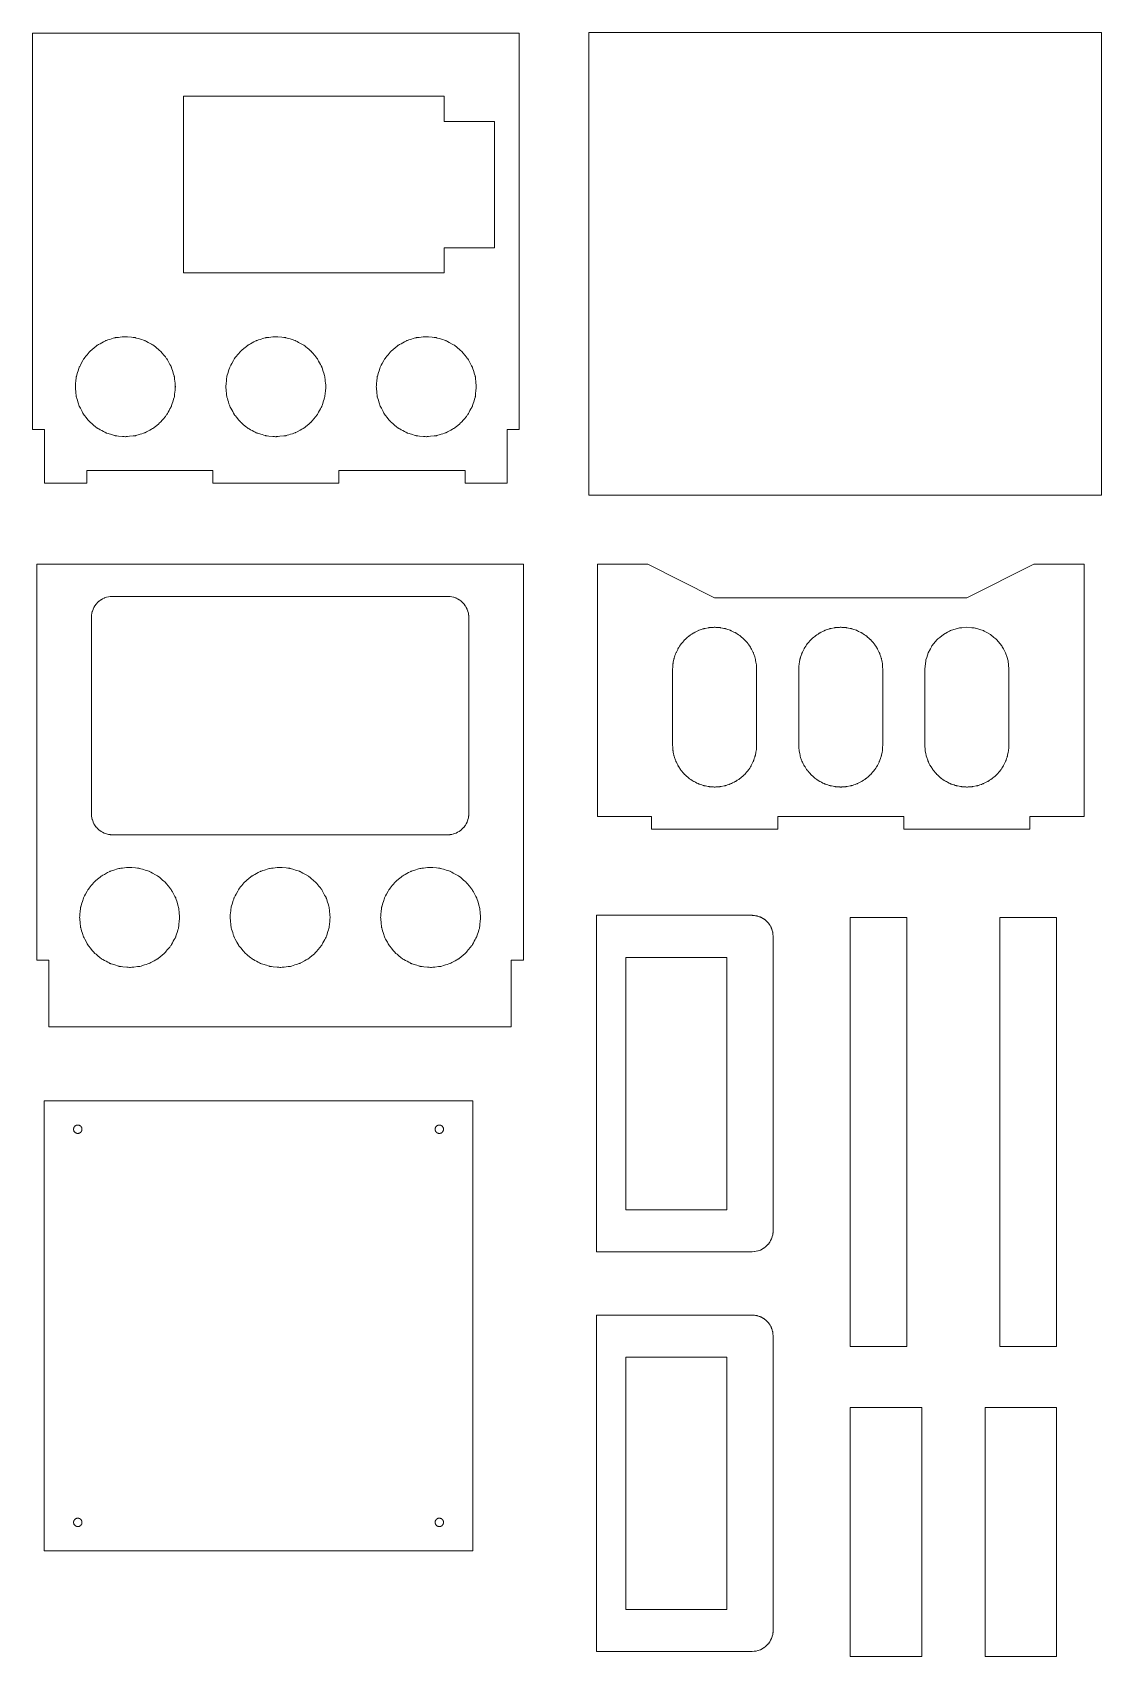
# Model space of a CAD drawing. Header units: inches. Extents: x 14 to 268, y -400 to -14.
import ezdxf

# ---------------------------------------------------------------- set-up
doc = ezdxf.new("R2010")
doc.units = ezdxf.units.IN
doc.header["$MEASUREMENT"] = 0
doc.layers.add('Layer 1', color=7, linetype='Continuous')

# ---------------------------------------------------------------- blocks, each defined once
blk = doc.blocks.new('block 2')
at = {"layer": 'Layer 1', "color": 7, "lineweight": 9, "true_color": 0xffffff}
blk.add_lwpolyline([(119.7, -97.97), (119.7, -97.94), (119.69, -97.85), (119.66, -97.55), (119.62, -97.13), (119.57, -96.66), (119.53, -96.2), (119.49, -95.83), (119.47, -95.6), (119.45, -95.54), (119.39, -95.35), (119.29, -95.01), (119.02, -94.14), (118.9, -93.75), (118.81, -93.46), (118.78, -93.37), (118.77, -93.34), (118.76, -93.32), (118.72, -93.25), (118.59, -93), (118.4, -92.65), (117.97, -91.87), (117.8, -91.55), (117.69, -91.35), (117.66, -91.3), (117.54, -91.15), (117.32, -90.89), (117.05, -90.56), (116.5, -89.89), (116.3, -89.66), (116.25, -89.59), (116.22, -89.55), (116.2, -89.54), (116.15, -89.5), (115.94, -89.33), (115.64, -89.08), (115.3, -88.79), (114.96, -88.51), (114.67, -88.28), (114.49, -88.13), (114.44, -88.09), (114.28, -88.01), (113.99, -87.85), (113.21, -87.42), (112.84, -87.23), (112.57, -87.08), (112.48, -87.03), (112.44, -87), (112.42, -87), (112.36, -86.98), (112.11, -86.9), (111.73, -86.78), (110.86, -86.51), (110.49, -86.4), (110.26, -86.33), (110.19, -86.31), (110.13, -86.3), (110.01, -86.29), (109.67, -86.26), (109.23, -86.21), (108.31, -86.12), (107.98, -86.09), (107.87, -86.07), (107.81, -86.07), (107.73, -86.07), (107.47, -86.1), (107.07, -86.14), (106.6, -86.19), (106.14, -86.24), (105.74, -86.28), (105.47, -86.3), (105.4, -86.31), (105.35, -86.33), (105.24, -86.36), (104.93, -86.46), (104.08, -86.72), (103.67, -86.85), (103.35, -86.95), (103.24, -86.98), (103.18, -87), (103.12, -87.03), (102.91, -87.15), (102.58, -87.33), (101.79, -87.75), (101.45, -87.94), (101.22, -88.06), (101.16, -88.09), (101.15, -88.1), (101.11, -88.13), (101.03, -88.2), (100.79, -88.39), (100.47, -88.66), (99.8, -89.22), (99.54, -89.43), (99.4, -89.54), (99.36, -89.59), (99.21, -89.77), (98.98, -90.05), (98.7, -90.39), (98.41, -90.74), (98.16, -91.04), (97.99, -91.25), (97.95, -91.3), (97.93, -91.32), (97.91, -91.35), (97.87, -91.43), (97.72, -91.7), (97.31, -92.47), (97.1, -92.85), (96.94, -93.15), (96.85, -93.32), (96.83, -93.37), (96.76, -93.59), (96.65, -93.95), (96.38, -94.81), (96.26, -95.2), (96.18, -95.47), (96.15, -95.55), (96.15, -95.57), (96.14, -95.61), (96.13, -95.7), (96.1, -96.01), (96.06, -96.44), (95.96, -97.36), (95.93, -97.73), (95.91, -97.94), (95.91, -98), (95.93, -98.22), (95.97, -98.6), (96.01, -99.05), (96.06, -99.53), (96.1, -99.95), (96.13, -100.25), (96.14, -100.34), (96.15, -100.37), (96.15, -100.39), (96.18, -100.47), (96.27, -100.76), (96.39, -101.15), (96.52, -101.59), (96.66, -102.01), (96.76, -102.36), (96.83, -102.57), (96.85, -102.62), (96.95, -102.8), (97.12, -103.11), (97.54, -103.89), (97.73, -104.25), (97.88, -104.51), (97.92, -104.59), (97.94, -104.62), (97.95, -104.64), (98, -104.7), (98.18, -104.91), (98.43, -105.22), (98.99, -105.9), (99.22, -106.18), (99.36, -106.35), (99.4, -106.4), (99.55, -106.52), (99.82, -106.73), (100.15, -107.01), (100.81, -107.56), (101.05, -107.75), (101.12, -107.81), (101.15, -107.83), (101.17, -107.84), (101.23, -107.88), (101.47, -108.01), (101.81, -108.19), (102.21, -108.41), (102.6, -108.62), (102.92, -108.8), (103.13, -108.91), (103.19, -108.94), (103.25, -108.96), (103.36, -108.99), (103.69, -109.09), (104.55, -109.36), (104.95, -109.49), (105.26, -109.58), (105.35, -109.61), (105.4, -109.63), (105.42, -109.63), (105.49, -109.63), (105.76, -109.66), (106.16, -109.7), (107.1, -109.8), (107.49, -109.84), (107.74, -109.86), (107.81, -109.87), (107.88, -109.86), (107.99, -109.85), (108.34, -109.81), (108.78, -109.77), (109.69, -109.68), (110.03, -109.64), (110.14, -109.63), (110.19, -109.63), (110.27, -109.61), (110.51, -109.53), (110.88, -109.41), (111.32, -109.28), (111.75, -109.14), (112.12, -109.03), (112.37, -108.95), (112.44, -108.93), (112.49, -108.9), (112.58, -108.85), (112.86, -108.7), (113.63, -108.28), (114.01, -108.08), (114.3, -107.92), (114.39, -107.87), (114.45, -107.84), (114.5, -107.8), (114.69, -107.65), (114.98, -107.41), (115.66, -106.84), (115.96, -106.6), (116.16, -106.43), (116.21, -106.39), (116.22, -106.38), (116.25, -106.34), (116.31, -106.27), (116.51, -106.03), (116.78, -105.71), (117.33, -105.03), (117.55, -104.77), (117.66, -104.63), (117.69, -104.58), (117.81, -104.37), (117.98, -104.05), (118.19, -103.66), (118.41, -103.26), (118.6, -102.92), (118.73, -102.68), (118.76, -102.62), (118.77, -102.6), (118.78, -102.56), (118.81, -102.47), (118.9, -102.17), (119.16, -101.33), (119.29, -100.91), (119.4, -100.57), (119.46, -100.39), (119.47, -100.32), (119.49, -100.09), (119.53, -99.71), (119.62, -98.78), (119.66, -98.36), (119.69, -98.07), (119.7, -97.99), (119.7, -97.97)], dxfattribs=at)
blk = doc.blocks.new('block 3')
at = {"layer": 'Layer 1', "color": 7, "lineweight": 9, "true_color": 0xffffff}
blk.add_lwpolyline([(83.9, -97.97), (83.9, -97.94), (83.89, -97.85), (83.86, -97.55), (83.82, -97.13), (83.77, -96.66), (83.73, -96.2), (83.69, -95.83), (83.67, -95.6), (83.65, -95.54), (83.59, -95.35), (83.49, -95.01), (83.22, -94.14), (83.1, -93.75), (83.01, -93.46), (82.98, -93.37), (82.97, -93.34), (82.96, -93.32), (82.92, -93.25), (82.79, -93), (82.6, -92.65), (82.17, -91.87), (82, -91.55), (81.89, -91.35), (81.86, -91.3), (81.74, -91.15), (81.52, -90.89), (81.25, -90.56), (80.7, -89.89), (80.5, -89.66), (80.45, -89.59), (80.42, -89.55), (80.4, -89.54), (80.35, -89.5), (80.14, -89.33), (79.84, -89.08), (79.5, -88.79), (79.16, -88.51), (78.87, -88.28), (78.69, -88.13), (78.64, -88.09), (78.48, -88.01), (78.19, -87.85), (77.41, -87.42), (77.04, -87.23), (76.77, -87.08), (76.68, -87.03), (76.64, -87), (76.62, -87), (76.56, -86.98), (76.31, -86.9), (75.93, -86.78), (75.06, -86.51), (74.69, -86.4), (74.46, -86.33), (74.39, -86.31), (74.33, -86.3), (74.21, -86.29), (73.87, -86.26), (73.43, -86.21), (72.51, -86.12), (72.18, -86.09), (72.07, -86.07), (72.01, -86.07), (71.93, -86.07), (71.67, -86.1), (71.27, -86.14), (70.8, -86.19), (70.34, -86.24), (69.94, -86.28), (69.67, -86.3), (69.6, -86.31), (69.55, -86.33), (69.44, -86.36), (69.13, -86.46), (68.28, -86.72), (67.87, -86.85), (67.55, -86.95), (67.44, -86.98), (67.38, -87), (67.32, -87.03), (67.11, -87.15), (66.78, -87.33), (65.99, -87.75), (65.65, -87.94), (65.42, -88.06), (65.36, -88.09), (65.35, -88.1), (65.31, -88.13), (65.23, -88.2), (64.99, -88.39), (64.67, -88.66), (64, -89.22), (63.74, -89.43), (63.6, -89.54), (63.56, -89.59), (63.41, -89.77), (63.18, -90.05), (62.9, -90.39), (62.61, -90.74), (62.36, -91.04), (62.19, -91.25), (62.15, -91.3), (62.14, -91.32), (62.11, -91.35), (62.07, -91.43), (61.92, -91.7), (61.51, -92.47), (61.3, -92.85), (61.14, -93.15), (61.05, -93.32), (61.03, -93.37), (60.96, -93.59), (60.85, -93.95), (60.58, -94.81), (60.46, -95.2), (60.38, -95.47), (60.35, -95.55), (60.35, -95.57), (60.34, -95.61), (60.33, -95.7), (60.3, -96.01), (60.26, -96.44), (60.16, -97.36), (60.13, -97.73), (60.11, -97.94), (60.11, -98), (60.13, -98.22), (60.17, -98.6), (60.21, -99.05), (60.26, -99.53), (60.3, -99.95), (60.33, -100.25), (60.34, -100.34), (60.35, -100.37), (60.35, -100.39), (60.38, -100.47), (60.47, -100.76), (60.59, -101.15), (60.72, -101.59), (60.86, -102.01), (60.96, -102.36), (61.03, -102.57), (61.05, -102.62), (61.15, -102.8), (61.32, -103.11), (61.74, -103.89), (61.93, -104.25), (62.08, -104.51), (62.12, -104.59), (62.14, -104.62), (62.15, -104.64), (62.2, -104.7), (62.38, -104.91), (62.63, -105.22), (63.19, -105.9), (63.42, -106.18), (63.56, -106.35), (63.6, -106.4), (63.75, -106.52), (64.02, -106.73), (64.35, -107.01), (65.01, -107.56), (65.25, -107.75), (65.32, -107.81), (65.35, -107.83), (65.37, -107.84), (65.43, -107.88), (65.67, -108.01), (66.01, -108.19), (66.41, -108.41), (66.8, -108.62), (67.12, -108.8), (67.33, -108.91), (67.39, -108.94), (67.45, -108.96), (67.56, -108.99), (67.89, -109.09), (68.75, -109.36), (69.15, -109.49), (69.46, -109.58), (69.55, -109.61), (69.6, -109.63), (69.62, -109.63), (69.69, -109.63), (69.96, -109.66), (70.36, -109.7), (71.3, -109.8), (71.69, -109.84), (71.94, -109.86), (72.01, -109.87), (72.08, -109.86), (72.19, -109.85), (72.54, -109.81), (72.98, -109.77), (73.89, -109.68), (74.23, -109.64), (74.34, -109.63), (74.39, -109.63), (74.47, -109.61), (74.71, -109.53), (75.08, -109.41), (75.52, -109.28), (75.95, -109.14), (76.32, -109.03), (76.57, -108.95), (76.64, -108.93), (76.69, -108.9), (76.78, -108.85), (77.06, -108.7), (77.83, -108.28), (78.21, -108.08), (78.5, -107.92), (78.59, -107.87), (78.65, -107.84), (78.7, -107.8), (78.89, -107.65), (79.18, -107.41), (79.86, -106.84), (80.16, -106.6), (80.36, -106.43), (80.41, -106.39), (80.42, -106.38), (80.45, -106.34), (80.51, -106.27), (80.71, -106.03), (80.98, -105.71), (81.53, -105.03), (81.75, -104.77), (81.86, -104.63), (81.89, -104.58), (82.01, -104.37), (82.18, -104.05), (82.39, -103.66), (82.61, -103.26), (82.8, -102.92), (82.93, -102.68), (82.96, -102.62), (82.97, -102.6), (82.98, -102.56), (83.01, -102.47), (83.1, -102.17), (83.36, -101.33), (83.49, -100.91), (83.6, -100.57), (83.66, -100.39), (83.67, -100.32), (83.69, -100.09), (83.73, -99.71), (83.82, -98.78), (83.86, -98.36), (83.89, -98.07), (83.9, -97.99), (83.9, -97.97)], dxfattribs=at)
blk = doc.blocks.new('block 4')
at = {"layer": 'Layer 1', "color": 7, "lineweight": 9, "true_color": 0xffffff}
blk.add_lwpolyline([(48.1, -97.97), (48.1, -97.94), (48.09, -97.85), (48.06, -97.55), (48.02, -97.13), (47.97, -96.66), (47.93, -96.2), (47.89, -95.83), (47.87, -95.6), (47.85, -95.54), (47.79, -95.35), (47.69, -95.01), (47.42, -94.14), (47.3, -93.75), (47.21, -93.46), (47.18, -93.37), (47.17, -93.34), (47.16, -93.32), (47.12, -93.25), (46.99, -93), (46.8, -92.65), (46.37, -91.87), (46.2, -91.55), (46.09, -91.35), (46.06, -91.3), (45.94, -91.15), (45.72, -90.89), (45.45, -90.56), (44.9, -89.89), (44.7, -89.66), (44.65, -89.59), (44.62, -89.55), (44.6, -89.54), (44.55, -89.5), (44.34, -89.33), (44.04, -89.08), (43.7, -88.79), (43.36, -88.51), (43.07, -88.28), (42.89, -88.13), (42.84, -88.09), (42.68, -88.01), (42.39, -87.85), (41.61, -87.42), (41.24, -87.23), (40.97, -87.08), (40.88, -87.03), (40.84, -87), (40.82, -87), (40.76, -86.98), (40.51, -86.9), (40.13, -86.78), (39.26, -86.51), (38.89, -86.4), (38.66, -86.33), (38.59, -86.31), (38.53, -86.3), (38.41, -86.29), (38.07, -86.26), (37.63, -86.21), (36.71, -86.12), (36.38, -86.09), (36.27, -86.07), (36.21, -86.07), (36.13, -86.07), (35.87, -86.1), (35.47, -86.14), (35, -86.19), (34.54, -86.24), (34.14, -86.28), (33.87, -86.3), (33.8, -86.31), (33.75, -86.33), (33.64, -86.36), (33.33, -86.46), (32.48, -86.72), (32.07, -86.85), (31.75, -86.95), (31.64, -86.98), (31.58, -87), (31.52, -87.03), (31.31, -87.15), (30.98, -87.33), (30.19, -87.75), (29.85, -87.94), (29.62, -88.06), (29.56, -88.09), (29.55, -88.1), (29.51, -88.13), (29.43, -88.2), (29.19, -88.39), (28.87, -88.66), (28.2, -89.22), (27.94, -89.43), (27.8, -89.54), (27.76, -89.59), (27.61, -89.77), (27.38, -90.05), (27.1, -90.39), (26.81, -90.74), (26.56, -91.04), (26.39, -91.25), (26.35, -91.3), (26.33, -91.32), (26.31, -91.35), (26.27, -91.43), (26.12, -91.7), (25.71, -92.47), (25.5, -92.85), (25.34, -93.15), (25.25, -93.32), (25.23, -93.37), (25.16, -93.59), (25.05, -93.95), (24.78, -94.81), (24.66, -95.2), (24.58, -95.47), (24.55, -95.55), (24.55, -95.57), (24.54, -95.61), (24.53, -95.7), (24.5, -96.01), (24.46, -96.44), (24.36, -97.36), (24.33, -97.73), (24.31, -97.94), (24.31, -98), (24.33, -98.22), (24.37, -98.6), (24.41, -99.05), (24.46, -99.53), (24.5, -99.95), (24.53, -100.25), (24.54, -100.34), (24.55, -100.37), (24.55, -100.39), (24.58, -100.47), (24.67, -100.76), (24.79, -101.15), (24.92, -101.59), (25.06, -102.01), (25.16, -102.36), (25.23, -102.57), (25.25, -102.62), (25.35, -102.8), (25.52, -103.11), (25.94, -103.89), (26.13, -104.25), (26.28, -104.51), (26.32, -104.59), (26.34, -104.62), (26.35, -104.64), (26.4, -104.7), (26.58, -104.91), (26.83, -105.22), (27.39, -105.9), (27.62, -106.18), (27.76, -106.35), (27.8, -106.4), (27.95, -106.52), (28.22, -106.73), (28.55, -107.01), (29.21, -107.56), (29.45, -107.75), (29.52, -107.81), (29.55, -107.83), (29.57, -107.84), (29.63, -107.88), (29.87, -108.01), (30.21, -108.19), (30.61, -108.41), (31, -108.62), (31.32, -108.8), (31.53, -108.91), (31.59, -108.94), (31.65, -108.96), (31.76, -108.99), (32.09, -109.09), (32.95, -109.36), (33.35, -109.49), (33.66, -109.58), (33.75, -109.61), (33.8, -109.63), (33.82, -109.63), (33.88, -109.63), (34.16, -109.66), (34.56, -109.7), (35.5, -109.8), (35.89, -109.84), (36.14, -109.86), (36.21, -109.87), (36.28, -109.86), (36.39, -109.85), (36.74, -109.81), (37.18, -109.77), (38.09, -109.68), (38.43, -109.64), (38.54, -109.63), (38.59, -109.63), (38.67, -109.61), (38.91, -109.53), (39.28, -109.41), (39.72, -109.28), (40.15, -109.14), (40.52, -109.03), (40.77, -108.95), (40.84, -108.93), (40.89, -108.9), (40.98, -108.85), (41.26, -108.7), (42.03, -108.28), (42.41, -108.08), (42.7, -107.92), (42.79, -107.87), (42.85, -107.84), (42.9, -107.8), (43.09, -107.65), (43.38, -107.41), (44.06, -106.84), (44.36, -106.6), (44.56, -106.43), (44.61, -106.39), (44.62, -106.38), (44.65, -106.34), (44.71, -106.27), (44.91, -106.03), (45.18, -105.71), (45.73, -105.03), (45.95, -104.77), (46.06, -104.63), (46.09, -104.58), (46.21, -104.37), (46.38, -104.05), (46.59, -103.66), (46.81, -103.26), (47, -102.92), (47.13, -102.68), (47.16, -102.62), (47.17, -102.6), (47.18, -102.56), (47.21, -102.47), (47.3, -102.17), (47.56, -101.33), (47.69, -100.91), (47.8, -100.57), (47.86, -100.39), (47.87, -100.32), (47.89, -100.09), (47.93, -99.71), (48.02, -98.78), (48.06, -98.36), (48.09, -98.07), (48.1, -97.99), (48.1, -97.97)], dxfattribs=at)
blk = doc.blocks.new('block 5')
at = {"layer": 'Layer 1', "color": 7, "lineweight": 9, "true_color": 0xffffff}
blk.add_lwpolyline([(50.01, -28.91), (112.01, -28.91)], dxfattribs=at)
blk = doc.blocks.new('block 6')
at = {"layer": 'Layer 1', "color": 7, "lineweight": 9, "true_color": 0xffffff}
blk.add_lwpolyline([(50.01, -28.91), (50.01, -49.91)], dxfattribs=at)
blk = doc.blocks.new('block 7')
at = {"layer": 'Layer 1', "color": 7, "lineweight": 9, "true_color": 0xffffff}
blk.add_lwpolyline([(72.01, -13.91), (14.11, -13.91)], dxfattribs=at)
blk = doc.blocks.new('block 8')
at = {"layer": 'Layer 1', "color": 7, "lineweight": 9, "true_color": 0xffffff}
blk.add_lwpolyline([(14.11, -13.91), (14.11, -108.11)], dxfattribs=at)
blk = doc.blocks.new('block 9')
at = {"layer": 'Layer 1', "color": 7, "lineweight": 9, "true_color": 0xffffff}
blk.add_lwpolyline([(14.11, -108.11), (17.01, -108.11)], dxfattribs=at)
blk = doc.blocks.new('block 10')
at = {"layer": 'Layer 1', "color": 7, "lineweight": 9, "true_color": 0xffffff}
blk.add_lwpolyline([(17.01, -108.11), (17.01, -120.91)], dxfattribs=at)
blk = doc.blocks.new('block 11')
at = {"layer": 'Layer 1', "color": 7, "lineweight": 9, "true_color": 0xffffff}
blk.add_lwpolyline([(17.01, -120.91), (27.01, -120.91)], dxfattribs=at)
blk = doc.blocks.new('block 12')
at = {"layer": 'Layer 1', "color": 7, "lineweight": 9, "true_color": 0xffffff}
blk.add_lwpolyline([(27.01, -120.91), (27.01, -117.91)], dxfattribs=at)
blk = doc.blocks.new('block 13')
at = {"layer": 'Layer 1', "color": 7, "lineweight": 9, "true_color": 0xffffff}
blk.add_lwpolyline([(27.01, -117.91), (57.01, -117.91)], dxfattribs=at)
blk = doc.blocks.new('block 14')
at = {"layer": 'Layer 1', "color": 7, "lineweight": 9, "true_color": 0xffffff}
blk.add_lwpolyline([(57.01, -117.91), (57.01, -120.91)], dxfattribs=at)
blk = doc.blocks.new('block 15')
at = {"layer": 'Layer 1', "color": 7, "lineweight": 9, "true_color": 0xffffff}
blk.add_lwpolyline([(57.01, -120.91), (72.01, -120.91)], dxfattribs=at)
blk = doc.blocks.new('block 16')
at = {"layer": 'Layer 1', "color": 7, "lineweight": 9, "true_color": 0xffffff}
blk.add_lwpolyline([(87.01, -120.91), (72.01, -120.91)], dxfattribs=at)
blk = doc.blocks.new('block 17')
at = {"layer": 'Layer 1', "color": 7, "lineweight": 9, "true_color": 0xffffff}
blk.add_lwpolyline([(87.01, -117.91), (87.01, -120.91)], dxfattribs=at)
blk = doc.blocks.new('block 18')
at = {"layer": 'Layer 1', "color": 7, "lineweight": 9, "true_color": 0xffffff}
blk.add_lwpolyline([(117.01, -117.91), (87.01, -117.91)], dxfattribs=at)
blk = doc.blocks.new('block 19')
at = {"layer": 'Layer 1', "color": 7, "lineweight": 9, "true_color": 0xffffff}
blk.add_lwpolyline([(117.01, -120.91), (117.01, -117.91)], dxfattribs=at)
blk = doc.blocks.new('block 20')
at = {"layer": 'Layer 1', "color": 7, "lineweight": 9, "true_color": 0xffffff}
blk.add_lwpolyline([(127.01, -120.91), (117.01, -120.91)], dxfattribs=at)
blk = doc.blocks.new('block 21')
at = {"layer": 'Layer 1', "color": 7, "lineweight": 9, "true_color": 0xffffff}
blk.add_lwpolyline([(127.01, -108.11), (127.01, -120.91)], dxfattribs=at)
blk = doc.blocks.new('block 22')
at = {"layer": 'Layer 1', "color": 7, "lineweight": 9, "true_color": 0xffffff}
blk.add_lwpolyline([(129.91, -108.11), (127.01, -108.11)], dxfattribs=at)
blk = doc.blocks.new('block 23')
at = {"layer": 'Layer 1', "color": 7, "lineweight": 9, "true_color": 0xffffff}
blk.add_lwpolyline([(129.91, -13.91), (129.91, -108.11)], dxfattribs=at)
blk = doc.blocks.new('block 24')
at = {"layer": 'Layer 1', "color": 7, "lineweight": 9, "true_color": 0xffffff}
blk.add_lwpolyline([(72.01, -13.91), (129.91, -13.91)], dxfattribs=at)
blk = doc.blocks.new('block 25')
at = {"layer": 'Layer 1', "color": 7, "lineweight": 9, "true_color": 0xffffff}
blk.add_lwpolyline([(112.01, -28.91), (112.01, -34.91)], dxfattribs=at)
blk = doc.blocks.new('block 26')
at = {"layer": 'Layer 1', "color": 7, "lineweight": 9, "true_color": 0xffffff}
blk.add_lwpolyline([(112.01, -34.91), (124.01, -34.91)], dxfattribs=at)
blk = doc.blocks.new('block 27')
at = {"layer": 'Layer 1', "color": 7, "lineweight": 9, "true_color": 0xffffff}
blk.add_lwpolyline([(124.01, -34.91), (124.01, -49.91)], dxfattribs=at)
blk = doc.blocks.new('block 28')
at = {"layer": 'Layer 1', "color": 7, "lineweight": 9, "true_color": 0xffffff}
blk.add_lwpolyline([(124.01, -64.91), (124.01, -49.91)], dxfattribs=at)
blk = doc.blocks.new('block 29')
at = {"layer": 'Layer 1', "color": 7, "lineweight": 9, "true_color": 0xffffff}
blk.add_lwpolyline([(112.01, -64.91), (124.01, -64.91)], dxfattribs=at)
blk = doc.blocks.new('block 30')
at = {"layer": 'Layer 1', "color": 7, "lineweight": 9, "true_color": 0xffffff}
blk.add_lwpolyline([(112.01, -70.91), (112.01, -64.91)], dxfattribs=at)
blk = doc.blocks.new('block 31')
at = {"layer": 'Layer 1', "color": 7, "lineweight": 9, "true_color": 0xffffff}
blk.add_lwpolyline([(50.01, -70.91), (112.01, -70.91)], dxfattribs=at)
blk = doc.blocks.new('block 32')
at = {"layer": 'Layer 1', "color": 7, "lineweight": 9, "true_color": 0xffffff}
blk.add_lwpolyline([(50.01, -70.91), (50.01, -49.91)], dxfattribs=at)
blk = doc.blocks.new('block 33')
at = {"layer": 'Layer 1', "color": 7, "lineweight": 9, "true_color": 0xffffff}
blk.add_lwpolyline([(73.02, -140.18), (15.12, -140.18)], dxfattribs=at)
blk = doc.blocks.new('block 34')
at = {"layer": 'Layer 1', "color": 7, "lineweight": 9, "true_color": 0xffffff}
blk.add_lwpolyline([(15.12, -140.18), (15.12, -234.38)], dxfattribs=at)
blk = doc.blocks.new('block 35')
at = {"layer": 'Layer 1', "color": 7, "lineweight": 9, "true_color": 0xffffff}
blk.add_lwpolyline([(15.12, -234.38), (18.02, -234.38)], dxfattribs=at)
blk = doc.blocks.new('block 36')
at = {"layer": 'Layer 1', "color": 7, "lineweight": 9, "true_color": 0xffffff}
blk.add_lwpolyline([(18.02, -234.38), (18.02, -250.18)], dxfattribs=at)
blk = doc.blocks.new('block 37')
at = {"layer": 'Layer 1', "color": 7, "lineweight": 9, "true_color": 0xffffff}
blk.add_lwpolyline([(128.02, -250.18), (18.02, -250.18)], dxfattribs=at)
blk = doc.blocks.new('block 38')
at = {"layer": 'Layer 1', "color": 7, "lineweight": 9, "true_color": 0xffffff}
blk.add_lwpolyline([(128.02, -234.38), (128.02, -250.18)], dxfattribs=at)
blk = doc.blocks.new('block 39')
at = {"layer": 'Layer 1', "color": 7, "lineweight": 9, "true_color": 0xffffff}
blk.add_lwpolyline([(130.92, -234.38), (128.02, -234.38)], dxfattribs=at)
blk = doc.blocks.new('block 40')
at = {"layer": 'Layer 1', "color": 7, "lineweight": 9, "true_color": 0xffffff}
blk.add_lwpolyline([(130.92, -140.18), (130.92, -234.38)], dxfattribs=at)
blk = doc.blocks.new('block 41')
at = {"layer": 'Layer 1', "color": 7, "lineweight": 9, "true_color": 0xffffff}
blk.add_lwpolyline([(73.02, -140.18), (130.92, -140.18)], dxfattribs=at)
blk = doc.blocks.new('block 42')
at = {"layer": 'Layer 1', "color": 7, "lineweight": 9, "true_color": 0xffffff}
blk.add_lwpolyline([(120.72, -224.18), (120.72, -224.15), (120.71, -224.07), (120.68, -223.76), (120.64, -223.34), (120.59, -222.87), (120.54, -222.41), (120.51, -222.04), (120.48, -221.82), (120.47, -221.76), (120.41, -221.56), (120.31, -221.22), (120.04, -220.36), (119.91, -219.96), (119.82, -219.67), (119.8, -219.58), (119.79, -219.55), (119.78, -219.53), (119.74, -219.46), (119.61, -219.22), (119.42, -218.86), (118.99, -218.08), (118.82, -217.76), (118.71, -217.56), (118.68, -217.51), (118.56, -217.37), (118.34, -217.1), (118.07, -216.77), (117.52, -216.11), (117.32, -215.87), (117.26, -215.8), (117.24, -215.77), (117.22, -215.76), (117.17, -215.71), (116.96, -215.54), (116.66, -215.29), (116.31, -215.01), (115.98, -214.73), (115.69, -214.49), (115.51, -214.34), (115.46, -214.31), (115.3, -214.22), (115.01, -214.06), (114.23, -213.64), (113.86, -213.44), (113.59, -213.29), (113.5, -213.24), (113.46, -213.22), (113.44, -213.21), (113.38, -213.19), (113.12, -213.11), (112.75, -213), (111.88, -212.73), (111.51, -212.61), (111.28, -212.54), (111.21, -212.52), (111.15, -212.52), (111.03, -212.5), (110.69, -212.47), (110.24, -212.42), (109.33, -212.33), (108.99, -212.3), (108.89, -212.29), (108.83, -212.28), (108.75, -212.29), (108.49, -212.31), (108.09, -212.35), (107.62, -212.4), (107.16, -212.45), (106.76, -212.49), (106.49, -212.52), (106.42, -212.52), (106.36, -212.54), (106.26, -212.57), (105.95, -212.67), (105.1, -212.93), (104.69, -213.06), (104.37, -213.16), (104.26, -213.19), (104.2, -213.21), (104.14, -213.24), (103.93, -213.36), (103.59, -213.54), (102.81, -213.97), (102.47, -214.15), (102.24, -214.28), (102.18, -214.31), (102.17, -214.32), (102.13, -214.35), (102.05, -214.41), (101.81, -214.61), (101.49, -214.87), (100.82, -215.43), (100.56, -215.64), (100.42, -215.76), (100.38, -215.8), (100.23, -215.98), (99.99, -216.27), (99.71, -216.61), (99.43, -216.95), (99.18, -217.25), (99.01, -217.46), (98.97, -217.51), (98.95, -217.53), (98.93, -217.57), (98.89, -217.65), (98.74, -217.92), (98.33, -218.68), (98.12, -219.06), (97.96, -219.36), (97.87, -219.53), (97.85, -219.59), (97.78, -219.81), (97.67, -220.16), (97.4, -221.03), (97.28, -221.41), (97.19, -221.69), (97.17, -221.76), (97.16, -221.78), (97.16, -221.82), (97.15, -221.91), (97.12, -222.22), (97.08, -222.65), (96.98, -223.58), (96.95, -223.94), (96.92, -224.15), (96.93, -224.21), (96.95, -224.44), (96.99, -224.81), (97.03, -225.27), (97.08, -225.74), (97.12, -226.16), (97.15, -226.46), (97.16, -226.55), (97.16, -226.58), (97.17, -226.61), (97.2, -226.69), (97.28, -226.97), (97.41, -227.36), (97.54, -227.8), (97.68, -228.23), (97.78, -228.57), (97.85, -228.78), (97.87, -228.84), (97.97, -229.01), (98.13, -229.32), (98.56, -230.1), (98.75, -230.46), (98.9, -230.73), (98.94, -230.8), (98.95, -230.83), (98.97, -230.85), (99.02, -230.91), (99.19, -231.13), (99.45, -231.43), (100.01, -232.11), (100.24, -232.39), (100.38, -232.56), (100.42, -232.61), (100.57, -232.73), (100.83, -232.95), (101.16, -233.22), (101.83, -233.77), (102.06, -233.96), (102.14, -234.02), (102.17, -234.05), (102.18, -234.06), (102.25, -234.09), (102.48, -234.22), (102.83, -234.41), (103.23, -234.62), (103.62, -234.83), (103.94, -235.01), (104.15, -235.12), (104.2, -235.15), (104.27, -235.17), (104.38, -235.2), (104.71, -235.31), (105.57, -235.57), (105.97, -235.7), (106.28, -235.79), (106.37, -235.82), (106.42, -235.84), (106.44, -235.84), (106.5, -235.85), (106.78, -235.87), (107.18, -235.92), (108.12, -236.01), (108.51, -236.05), (108.76, -236.08), (108.83, -236.08), (108.9, -236.07), (109.01, -236.06), (109.35, -236.03), (109.8, -235.98), (110.71, -235.89), (111.05, -235.86), (111.16, -235.85), (111.21, -235.84), (111.28, -235.82), (111.53, -235.74), (111.9, -235.63), (112.34, -235.49), (112.77, -235.36), (113.14, -235.24), (113.39, -235.17), (113.46, -235.14), (113.51, -235.12), (113.6, -235.07), (113.88, -234.91), (114.65, -234.49), (115.03, -234.29), (115.32, -234.13), (115.41, -234.08), (115.47, -234.05), (115.52, -234.01), (115.71, -233.86), (115.99, -233.62), (116.68, -233.06), (116.98, -232.81), (117.18, -232.64), (117.23, -232.6), (117.24, -232.59), (117.27, -232.56), (117.33, -232.48), (117.53, -232.24), (117.79, -231.92), (118.35, -231.24), (118.57, -230.98), (118.68, -230.85), (118.71, -230.79), (118.82, -230.59), (119, -230.26), (119.21, -229.87), (119.43, -229.47), (119.62, -229.13), (119.75, -228.89), (119.78, -228.83), (119.79, -228.81), (119.8, -228.77), (119.83, -228.68), (119.92, -228.38), (120.18, -227.54), (120.31, -227.12), (120.42, -226.79), (120.47, -226.6), (120.48, -226.54), (120.51, -226.3), (120.55, -225.92), (120.64, -224.99), (120.68, -224.58), (120.71, -224.28), (120.72, -224.2), (120.72, -224.18)], dxfattribs=at)
blk = doc.blocks.new('block 43')
at = {"layer": 'Layer 1', "color": 7, "lineweight": 9, "true_color": 0xffffff}
blk.add_lwpolyline([(84.92, -224.18), (84.92, -224.15), (84.91, -224.07), (84.88, -223.76), (84.84, -223.34), (84.79, -222.87), (84.74, -222.41), (84.71, -222.04), (84.68, -221.82), (84.67, -221.76), (84.61, -221.56), (84.51, -221.22), (84.24, -220.36), (84.11, -219.96), (84.02, -219.67), (84, -219.58), (83.99, -219.55), (83.98, -219.53), (83.94, -219.46), (83.81, -219.22), (83.62, -218.86), (83.19, -218.08), (83.02, -217.76), (82.91, -217.56), (82.88, -217.51), (82.76, -217.37), (82.54, -217.1), (82.27, -216.77), (81.72, -216.11), (81.52, -215.87), (81.46, -215.8), (81.44, -215.77), (81.42, -215.76), (81.37, -215.71), (81.16, -215.54), (80.86, -215.29), (80.51, -215.01), (80.18, -214.73), (79.89, -214.49), (79.71, -214.34), (79.66, -214.31), (79.5, -214.22), (79.21, -214.06), (78.43, -213.64), (78.06, -213.44), (77.79, -213.29), (77.7, -213.24), (77.66, -213.22), (77.64, -213.21), (77.58, -213.19), (77.32, -213.11), (76.95, -213), (76.08, -212.73), (75.71, -212.61), (75.48, -212.54), (75.41, -212.52), (75.35, -212.52), (75.23, -212.5), (74.89, -212.47), (74.44, -212.42), (73.53, -212.33), (73.19, -212.3), (73.09, -212.29), (73.03, -212.28), (72.95, -212.29), (72.69, -212.31), (72.29, -212.35), (71.82, -212.4), (71.36, -212.45), (70.96, -212.49), (70.69, -212.52), (70.62, -212.52), (70.56, -212.54), (70.46, -212.57), (70.15, -212.67), (69.3, -212.93), (68.89, -213.06), (68.57, -213.16), (68.46, -213.19), (68.4, -213.21), (68.34, -213.24), (68.13, -213.36), (67.79, -213.54), (67.01, -213.97), (66.67, -214.15), (66.44, -214.28), (66.38, -214.31), (66.37, -214.32), (66.33, -214.35), (66.25, -214.41), (66.01, -214.61), (65.69, -214.87), (65.02, -215.43), (64.76, -215.64), (64.62, -215.76), (64.58, -215.8), (64.43, -215.98), (64.19, -216.27), (63.91, -216.61), (63.63, -216.95), (63.38, -217.25), (63.21, -217.46), (63.17, -217.51), (63.15, -217.53), (63.13, -217.57), (63.09, -217.65), (62.94, -217.92), (62.53, -218.68), (62.32, -219.06), (62.16, -219.36), (62.07, -219.53), (62.05, -219.59), (61.98, -219.81), (61.87, -220.16), (61.6, -221.03), (61.48, -221.41), (61.39, -221.69), (61.37, -221.76), (61.36, -221.78), (61.36, -221.82), (61.35, -221.91), (61.32, -222.22), (61.28, -222.65), (61.18, -223.58), (61.15, -223.94), (61.12, -224.15), (61.13, -224.21), (61.15, -224.44), (61.19, -224.81), (61.23, -225.27), (61.28, -225.74), (61.32, -226.16), (61.35, -226.46), (61.36, -226.55), (61.36, -226.58), (61.37, -226.61), (61.4, -226.69), (61.48, -226.97), (61.61, -227.36), (61.74, -227.8), (61.88, -228.23), (61.98, -228.57), (62.05, -228.78), (62.07, -228.84), (62.17, -229.01), (62.33, -229.32), (62.76, -230.1), (62.95, -230.46), (63.1, -230.73), (63.14, -230.8), (63.15, -230.83), (63.17, -230.85), (63.22, -230.91), (63.39, -231.13), (63.65, -231.43), (64.21, -232.11), (64.44, -232.39), (64.58, -232.56), (64.62, -232.61), (64.77, -232.73), (65.03, -232.95), (65.36, -233.22), (66.03, -233.77), (66.26, -233.96), (66.34, -234.02), (66.37, -234.05), (66.38, -234.06), (66.45, -234.09), (66.68, -234.22), (67.03, -234.41), (67.43, -234.62), (67.82, -234.83), (68.14, -235.01), (68.35, -235.12), (68.4, -235.15), (68.47, -235.17), (68.58, -235.2), (68.91, -235.31), (69.77, -235.57), (70.17, -235.7), (70.48, -235.79), (70.57, -235.82), (70.62, -235.84), (70.64, -235.84), (70.7, -235.85), (70.98, -235.87), (71.38, -235.92), (72.32, -236.01), (72.71, -236.05), (72.96, -236.08), (73.03, -236.08), (73.1, -236.07), (73.21, -236.06), (73.55, -236.03), (74, -235.98), (74.91, -235.89), (75.25, -235.86), (75.36, -235.85), (75.41, -235.84), (75.48, -235.82), (75.73, -235.74), (76.1, -235.63), (76.54, -235.49), (76.97, -235.36), (77.34, -235.24), (77.59, -235.17), (77.66, -235.14), (77.71, -235.12), (77.8, -235.07), (78.08, -234.91), (78.85, -234.49), (79.23, -234.29), (79.52, -234.13), (79.61, -234.08), (79.67, -234.05), (79.72, -234.01), (79.91, -233.86), (80.19, -233.62), (80.88, -233.06), (81.18, -232.81), (81.38, -232.64), (81.43, -232.6), (81.44, -232.59), (81.47, -232.56), (81.53, -232.48), (81.73, -232.24), (81.99, -231.92), (82.55, -231.24), (82.77, -230.98), (82.88, -230.85), (82.91, -230.79), (83.02, -230.59), (83.2, -230.26), (83.41, -229.87), (83.63, -229.47), (83.82, -229.13), (83.95, -228.89), (83.98, -228.83), (83.99, -228.81), (84, -228.77), (84.03, -228.68), (84.12, -228.38), (84.38, -227.54), (84.51, -227.12), (84.62, -226.79), (84.67, -226.6), (84.68, -226.54), (84.71, -226.3), (84.75, -225.92), (84.84, -224.99), (84.88, -224.58), (84.91, -224.28), (84.92, -224.2), (84.92, -224.18)], dxfattribs=at)
blk = doc.blocks.new('block 44')
at = {"layer": 'Layer 1', "color": 7, "lineweight": 9, "true_color": 0xffffff}
blk.add_lwpolyline([(49.12, -224.18), (49.12, -224.15), (49.11, -224.07), (49.08, -223.76), (49.04, -223.34), (48.99, -222.87), (48.94, -222.41), (48.91, -222.04), (48.88, -221.82), (48.87, -221.76), (48.81, -221.56), (48.71, -221.22), (48.44, -220.36), (48.31, -219.96), (48.22, -219.67), (48.2, -219.58), (48.19, -219.55), (48.18, -219.53), (48.14, -219.46), (48.01, -219.22), (47.82, -218.86), (47.39, -218.08), (47.22, -217.76), (47.11, -217.56), (47.08, -217.51), (46.96, -217.37), (46.74, -217.1), (46.47, -216.77), (45.92, -216.11), (45.72, -215.87), (45.66, -215.8), (45.64, -215.77), (45.62, -215.76), (45.57, -215.71), (45.36, -215.54), (45.06, -215.29), (44.71, -215.01), (44.38, -214.73), (44.09, -214.49), (43.91, -214.34), (43.86, -214.31), (43.7, -214.22), (43.41, -214.06), (42.63, -213.64), (42.26, -213.44), (41.99, -213.29), (41.9, -213.24), (41.86, -213.22), (41.84, -213.21), (41.78, -213.19), (41.52, -213.11), (41.15, -213), (40.28, -212.73), (39.91, -212.61), (39.68, -212.54), (39.61, -212.52), (39.55, -212.52), (39.43, -212.5), (39.09, -212.47), (38.64, -212.42), (37.73, -212.33), (37.39, -212.3), (37.29, -212.29), (37.23, -212.28), (37.15, -212.29), (36.89, -212.31), (36.49, -212.35), (36.02, -212.4), (35.56, -212.45), (35.16, -212.49), (34.89, -212.52), (34.82, -212.52), (34.76, -212.54), (34.66, -212.57), (34.35, -212.67), (33.5, -212.93), (33.09, -213.06), (32.77, -213.16), (32.66, -213.19), (32.6, -213.21), (32.54, -213.24), (32.33, -213.36), (31.99, -213.54), (31.21, -213.97), (30.87, -214.15), (30.64, -214.28), (30.58, -214.31), (30.57, -214.32), (30.53, -214.35), (30.45, -214.41), (30.21, -214.61), (29.89, -214.87), (29.22, -215.43), (28.96, -215.64), (28.82, -215.76), (28.78, -215.8), (28.63, -215.98), (28.39, -216.27), (28.11, -216.61), (27.83, -216.95), (27.58, -217.25), (27.41, -217.46), (27.37, -217.51), (27.35, -217.53), (27.33, -217.57), (27.29, -217.65), (27.14, -217.92), (26.73, -218.68), (26.52, -219.06), (26.36, -219.36), (26.27, -219.53), (26.25, -219.59), (26.18, -219.81), (26.07, -220.16), (25.8, -221.03), (25.68, -221.41), (25.59, -221.69), (25.57, -221.76), (25.56, -221.78), (25.56, -221.82), (25.55, -221.91), (25.52, -222.22), (25.48, -222.65), (25.38, -223.58), (25.35, -223.94), (25.32, -224.15), (25.33, -224.21), (25.35, -224.44), (25.39, -224.81), (25.43, -225.27), (25.48, -225.74), (25.52, -226.16), (25.55, -226.46), (25.56, -226.55), (25.56, -226.58), (25.57, -226.61), (25.6, -226.69), (25.68, -226.97), (25.81, -227.36), (25.94, -227.8), (26.08, -228.23), (26.18, -228.57), (26.25, -228.78), (26.27, -228.84), (26.37, -229.01), (26.53, -229.32), (26.96, -230.1), (27.15, -230.46), (27.3, -230.73), (27.34, -230.8), (27.35, -230.83), (27.37, -230.85), (27.42, -230.91), (27.59, -231.13), (27.85, -231.43), (28.41, -232.11), (28.64, -232.39), (28.78, -232.56), (28.82, -232.61), (28.97, -232.73), (29.23, -232.95), (29.56, -233.22), (30.23, -233.77), (30.46, -233.96), (30.54, -234.02), (30.57, -234.05), (30.58, -234.06), (30.65, -234.09), (30.88, -234.22), (31.23, -234.41), (31.63, -234.62), (32.02, -234.83), (32.34, -235.01), (32.55, -235.12), (32.6, -235.15), (32.67, -235.17), (32.78, -235.2), (33.11, -235.31), (33.97, -235.57), (34.37, -235.7), (34.68, -235.79), (34.77, -235.82), (34.82, -235.84), (34.84, -235.84), (34.9, -235.85), (35.18, -235.87), (35.58, -235.92), (36.52, -236.01), (36.91, -236.05), (37.16, -236.08), (37.23, -236.08), (37.3, -236.07), (37.41, -236.06), (37.75, -236.03), (38.2, -235.98), (39.11, -235.89), (39.45, -235.86), (39.56, -235.85), (39.61, -235.84), (39.68, -235.82), (39.93, -235.74), (40.3, -235.63), (40.74, -235.49), (41.17, -235.36), (41.54, -235.24), (41.79, -235.17), (41.86, -235.14), (41.91, -235.12), (42, -235.07), (42.28, -234.91), (43.05, -234.49), (43.43, -234.29), (43.72, -234.13), (43.81, -234.08), (43.87, -234.05), (43.92, -234.01), (44.11, -233.86), (44.39, -233.62), (45.08, -233.06), (45.38, -232.81), (45.58, -232.64), (45.63, -232.6), (45.64, -232.59), (45.67, -232.56), (45.73, -232.48), (45.93, -232.24), (46.19, -231.92), (46.75, -231.24), (46.97, -230.98), (47.08, -230.85), (47.11, -230.79), (47.22, -230.59), (47.4, -230.26), (47.61, -229.87), (47.83, -229.47), (48.02, -229.13), (48.15, -228.89), (48.18, -228.83), (48.19, -228.81), (48.2, -228.77), (48.23, -228.68), (48.32, -228.38), (48.58, -227.54), (48.71, -227.12), (48.82, -226.79), (48.87, -226.6), (48.88, -226.54), (48.91, -226.3), (48.95, -225.92), (49.04, -224.99), (49.08, -224.58), (49.11, -224.28), (49.12, -224.2), (49.12, -224.18)], dxfattribs=at)
blk = doc.blocks.new('block 45')
at = {"layer": 'Layer 1', "color": 7, "lineweight": 9, "true_color": 0xffffff}
blk.add_lwpolyline([(117.9, -199.53), (117.9, -152.83)], dxfattribs=at)
blk = doc.blocks.new('block 46')
at = {"layer": 'Layer 1', "color": 7, "lineweight": 9, "true_color": 0xffffff}
blk.add_open_spline([(112.9, -204.53), (112.9, -204.53), (113.4, -204.51), (113.4, -204.51), (113.4, -204.51), (113.4, -204.51), (113.88, -204.43), (114.36, -204.32), (114.36, -204.32), (114.36, -204.32), (114.36, -204.32), (114.82, -204.15), (114.82, -204.15), (114.82, -204.15), (114.82, -204.15), (115.26, -203.94), (115.68, -203.69), (115.68, -203.69), (115.68, -203.69), (115.68, -203.69), (116.07, -203.4), (116.07, -203.4), (116.07, -203.4), (116.07, -203.4), (116.44, -203.07), (116.77, -202.7), (116.77, -202.7), (116.77, -202.7), (116.77, -202.7), (117.06, -202.31), (117.06, -202.31), (117.06, -202.31), (117.06, -202.31), (117.31, -201.89), (117.52, -201.44), (117.52, -201.44), (117.52, -201.44), (117.52, -201.44), (117.69, -200.99), (117.69, -200.99), (117.69, -200.99), (117.69, -200.99), (117.81, -200.51), (117.88, -200.03), (117.88, -200.03), (117.88, -200.03), (117.88, -200.03), (117.9, -199.53), (117.9, -199.53)], degree=3, knots=[0, 0, 0, 0, 1, 1, 1, 2, 2, 2, 3, 3, 3, 4, 4, 4, 5, 5, 5, 6, 6, 6, 7, 7, 7, 8, 8, 8, 9, 9, 9, 10, 10, 10, 11, 11, 11, 12, 12, 12, 13, 13, 13, 14, 14, 14, 15, 15, 15, 16, 16, 16, 16], dxfattribs=at)
blk = doc.blocks.new('block 47')
at = {"layer": 'Layer 1', "color": 7, "lineweight": 9, "true_color": 0xffffff}
blk.add_lwpolyline([(112.9, -204.53), (73.02, -204.53)], dxfattribs=at)
blk = doc.blocks.new('block 48')
at = {"layer": 'Layer 1', "color": 7, "lineweight": 9, "true_color": 0xffffff}
blk.add_lwpolyline([(33.14, -204.53), (73.02, -204.53)], dxfattribs=at)
blk = doc.blocks.new('block 49')
at = {"layer": 'Layer 1', "color": 7, "lineweight": 9, "true_color": 0xffffff}
blk.add_open_spline([(28.14, -199.53), (28.14, -199.53), (28.17, -200.03), (28.17, -200.03), (28.17, -200.03), (28.17, -200.03), (28.24, -200.51), (28.36, -200.99), (28.36, -200.99), (28.36, -200.99), (28.36, -200.99), (28.52, -201.44), (28.52, -201.44), (28.52, -201.44), (28.52, -201.44), (28.73, -201.89), (28.98, -202.31), (28.98, -202.31), (28.98, -202.31), (28.98, -202.31), (29.27, -202.7), (29.27, -202.7), (29.27, -202.7), (29.27, -202.7), (29.61, -203.07), (29.97, -203.4), (29.97, -203.4), (29.97, -203.4), (29.97, -203.4), (30.37, -203.69), (30.37, -203.69), (30.37, -203.69), (30.37, -203.69), (30.79, -203.94), (31.23, -204.15), (31.23, -204.15), (31.23, -204.15), (31.23, -204.15), (31.69, -204.32), (31.69, -204.32), (31.69, -204.32), (31.69, -204.32), (32.16, -204.43), (32.65, -204.51), (32.65, -204.51), (32.65, -204.51), (32.65, -204.51), (33.14, -204.53), (33.14, -204.53)], degree=3, knots=[0, 0, 0, 0, 1, 1, 1, 2, 2, 2, 3, 3, 3, 4, 4, 4, 5, 5, 5, 6, 6, 6, 7, 7, 7, 8, 8, 8, 9, 9, 9, 10, 10, 10, 11, 11, 11, 12, 12, 12, 13, 13, 13, 14, 14, 14, 15, 15, 15, 16, 16, 16, 16], dxfattribs=at)
blk = doc.blocks.new('block 50')
at = {"layer": 'Layer 1', "color": 7, "lineweight": 9, "true_color": 0xffffff}
blk.add_lwpolyline([(28.14, -199.53), (28.14, -152.83)], dxfattribs=at)
blk = doc.blocks.new('block 51')
at = {"layer": 'Layer 1', "color": 7, "lineweight": 9, "true_color": 0xffffff}
blk.add_open_spline([(33.14, -147.83), (33.14, -147.83), (32.65, -147.86), (32.65, -147.86), (32.65, -147.86), (32.65, -147.86), (32.16, -147.93), (31.69, -148.05), (31.69, -148.05), (31.69, -148.05), (31.69, -148.05), (31.23, -148.21), (31.23, -148.21), (31.23, -148.21), (31.23, -148.21), (30.79, -148.42), (30.37, -148.67), (30.37, -148.67), (30.37, -148.67), (30.37, -148.67), (29.97, -148.96), (29.97, -148.96), (29.97, -148.96), (29.97, -148.96), (29.61, -149.3), (29.27, -149.66), (29.27, -149.66), (29.27, -149.66), (29.27, -149.66), (28.98, -150.06), (28.98, -150.06), (28.98, -150.06), (28.98, -150.06), (28.73, -150.48), (28.52, -150.92), (28.52, -150.92), (28.52, -150.92), (28.52, -150.92), (28.36, -151.38), (28.36, -151.38), (28.36, -151.38), (28.36, -151.38), (28.24, -151.85), (28.17, -152.34), (28.17, -152.34), (28.17, -152.34), (28.17, -152.34), (28.14, -152.83), (28.14, -152.83)], degree=3, knots=[0, 0, 0, 0, 1, 1, 1, 2, 2, 2, 3, 3, 3, 4, 4, 4, 5, 5, 5, 6, 6, 6, 7, 7, 7, 8, 8, 8, 9, 9, 9, 10, 10, 10, 11, 11, 11, 12, 12, 12, 13, 13, 13, 14, 14, 14, 15, 15, 15, 16, 16, 16, 16], dxfattribs=at)
blk = doc.blocks.new('block 52')
at = {"layer": 'Layer 1', "color": 7, "lineweight": 9, "true_color": 0xffffff}
blk.add_lwpolyline([(33.14, -147.83), (73.02, -147.83)], dxfattribs=at)
blk = doc.blocks.new('block 53')
at = {"layer": 'Layer 1', "color": 7, "lineweight": 9, "true_color": 0xffffff}
blk.add_lwpolyline([(112.9, -147.83), (73.02, -147.83)], dxfattribs=at)
blk = doc.blocks.new('block 54')
at = {"layer": 'Layer 1', "color": 7, "lineweight": 9, "true_color": 0xffffff}
blk.add_open_spline([(117.9, -152.83), (117.9, -152.83), (117.88, -152.34), (117.88, -152.34), (117.88, -152.34), (117.88, -152.34), (117.81, -151.85), (117.69, -151.38), (117.69, -151.38), (117.69, -151.38), (117.69, -151.38), (117.52, -150.92), (117.52, -150.92), (117.52, -150.92), (117.52, -150.92), (117.31, -150.48), (117.06, -150.06), (117.06, -150.06), (117.06, -150.06), (117.06, -150.06), (116.77, -149.66), (116.77, -149.66), (116.77, -149.66), (116.77, -149.66), (116.44, -149.3), (116.07, -148.96), (116.07, -148.96), (116.07, -148.96), (116.07, -148.96), (115.68, -148.67), (115.68, -148.67), (115.68, -148.67), (115.68, -148.67), (115.26, -148.42), (114.82, -148.21), (114.82, -148.21), (114.82, -148.21), (114.82, -148.21), (114.36, -148.05), (114.36, -148.05), (114.36, -148.05), (114.36, -148.05), (113.88, -147.93), (113.4, -147.86), (113.4, -147.86), (113.4, -147.86), (113.4, -147.86), (112.9, -147.83), (112.9, -147.83)], degree=3, knots=[0, 0, 0, 0, 1, 1, 1, 2, 2, 2, 3, 3, 3, 4, 4, 4, 5, 5, 5, 6, 6, 6, 7, 7, 7, 8, 8, 8, 9, 9, 9, 10, 10, 10, 11, 11, 11, 12, 12, 12, 13, 13, 13, 14, 14, 14, 15, 15, 15, 16, 16, 16, 16], dxfattribs=at)
blk = doc.blocks.new('block 55')
at = {"layer": 'Layer 1', "color": 7, "lineweight": 9, "true_color": 0xffffff}
blk.add_lwpolyline([(206.39, -148.18), (176.39, -148.18)], dxfattribs=at)
blk = doc.blocks.new('block 56')
at = {"layer": 'Layer 1', "color": 7, "lineweight": 9, "true_color": 0xffffff}
blk.add_lwpolyline([(176.39, -148.18), (160.49, -140.18)], dxfattribs=at)
blk = doc.blocks.new('block 57')
at = {"layer": 'Layer 1', "color": 7, "lineweight": 9, "true_color": 0xffffff}
blk.add_lwpolyline([(160.49, -140.18), (148.49, -140.18)], dxfattribs=at)
blk = doc.blocks.new('block 58')
at = {"layer": 'Layer 1', "color": 7, "lineweight": 9, "true_color": 0xffffff}
blk.add_lwpolyline([(148.49, -140.18), (148.49, -200.18)], dxfattribs=at)
blk = doc.blocks.new('block 59')
at = {"layer": 'Layer 1', "color": 7, "lineweight": 9, "true_color": 0xffffff}
blk.add_lwpolyline([(148.49, -200.18), (161.39, -200.18)], dxfattribs=at)
blk = doc.blocks.new('block 60')
at = {"layer": 'Layer 1', "color": 7, "lineweight": 9, "true_color": 0xffffff}
blk.add_lwpolyline([(161.39, -200.18), (161.39, -203.18)], dxfattribs=at)
blk = doc.blocks.new('block 61')
at = {"layer": 'Layer 1', "color": 7, "lineweight": 9, "true_color": 0xffffff}
blk.add_lwpolyline([(161.39, -203.18), (191.39, -203.18)], dxfattribs=at)
blk = doc.blocks.new('block 62')
at = {"layer": 'Layer 1', "color": 7, "lineweight": 9, "true_color": 0xffffff}
blk.add_lwpolyline([(191.39, -203.18), (191.39, -200.18)], dxfattribs=at)
blk = doc.blocks.new('block 63')
at = {"layer": 'Layer 1', "color": 7, "lineweight": 9, "true_color": 0xffffff}
blk.add_lwpolyline([(191.39, -200.18), (206.39, -200.18)], dxfattribs=at)
blk = doc.blocks.new('block 64')
at = {"layer": 'Layer 1', "color": 7, "lineweight": 9, "true_color": 0xffffff}
blk.add_lwpolyline([(221.39, -200.18), (206.39, -200.18)], dxfattribs=at)
blk = doc.blocks.new('block 65')
at = {"layer": 'Layer 1', "color": 7, "lineweight": 9, "true_color": 0xffffff}
blk.add_lwpolyline([(221.39, -203.18), (221.39, -200.18)], dxfattribs=at)
blk = doc.blocks.new('block 66')
at = {"layer": 'Layer 1', "color": 7, "lineweight": 9, "true_color": 0xffffff}
blk.add_lwpolyline([(251.39, -203.18), (221.39, -203.18)], dxfattribs=at)
blk = doc.blocks.new('block 67')
at = {"layer": 'Layer 1', "color": 7, "lineweight": 9, "true_color": 0xffffff}
blk.add_lwpolyline([(251.39, -200.18), (251.39, -203.18)], dxfattribs=at)
blk = doc.blocks.new('block 68')
at = {"layer": 'Layer 1', "color": 7, "lineweight": 9, "true_color": 0xffffff}
blk.add_lwpolyline([(264.29, -200.18), (251.39, -200.18)], dxfattribs=at)
blk = doc.blocks.new('block 69')
at = {"layer": 'Layer 1', "color": 7, "lineweight": 9, "true_color": 0xffffff}
blk.add_lwpolyline([(264.29, -140.18), (264.29, -200.18)], dxfattribs=at)
blk = doc.blocks.new('block 70')
at = {"layer": 'Layer 1', "color": 7, "lineweight": 9, "true_color": 0xffffff}
blk.add_lwpolyline([(252.29, -140.18), (264.29, -140.18)], dxfattribs=at)
blk = doc.blocks.new('block 71')
at = {"layer": 'Layer 1', "color": 7, "lineweight": 9, "true_color": 0xffffff}
blk.add_lwpolyline([(236.39, -148.18), (252.29, -140.18)], dxfattribs=at)
blk = doc.blocks.new('block 72')
at = {"layer": 'Layer 1', "color": 7, "lineweight": 9, "true_color": 0xffffff}
blk.add_lwpolyline([(206.39, -148.18), (236.39, -148.18)], dxfattribs=at)
blk = doc.blocks.new('block 73')
at = {"layer": 'Layer 1', "color": 7, "lineweight": 9, "true_color": 0xffffff}
blk.add_lwpolyline([(186.39, -165.18), (186.39, -183.18)], dxfattribs=at)
blk = doc.blocks.new('block 74')
at = {"layer": 'Layer 1', "color": 7, "lineweight": 9, "true_color": 0xffffff}
blk.add_lwpolyline([(166.39, -183.18), (166.4, -183.22), (166.4, -183.31), (166.42, -183.63), (166.45, -184.01), (166.47, -184.34), (166.48, -184.45), (166.48, -184.5), (166.49, -184.53), (166.5, -184.61), (166.56, -184.9), (166.63, -185.27), (166.7, -185.6), (166.72, -185.72), (166.74, -185.78), (166.74, -185.8), (166.76, -185.86), (166.85, -186.13), (167.09, -186.81), (167.13, -186.93), (167.15, -187), (167.18, -187.07), (167.23, -187.17), (167.3, -187.3), (167.46, -187.63), (167.62, -187.95), (167.68, -188.07), (167.72, -188.15), (167.75, -188.21), (167.81, -188.29), (167.89, -188.41), (168.28, -189.01), (168.37, -189.13), (168.42, -189.22), (168.47, -189.28), (168.52, -189.34), (168.61, -189.44), (168.84, -189.7), (169.08, -189.98), (169.26, -190.18), (169.3, -190.23), (169.32, -190.24), (169.37, -190.29), (169.46, -190.37), (169.72, -190.6), (170, -190.85), (170.22, -191.04), (170.28, -191.09), (170.29, -191.1), (170.34, -191.14), (170.43, -191.2), (170.71, -191.39), (171.03, -191.6), (171.29, -191.77), (171.37, -191.82), (171.39, -191.84), (171.43, -191.86), (171.52, -191.9), (171.81, -192.05), (172.15, -192.22), (172.45, -192.36), (172.54, -192.41), (172.58, -192.43), (172.61, -192.44), (172.69, -192.46), (172.98, -192.56), (173.34, -192.68), (173.65, -192.79), (173.76, -192.82), (173.82, -192.84), (173.84, -192.85), (173.91, -192.86), (174.19, -192.92), (174.55, -192.99), (174.89, -193.06), (175.01, -193.08), (175.09, -193.09), (175.16, -193.1), (175.43, -193.12), (176.14, -193.16), (176.28, -193.17), (176.37, -193.18), (176.44, -193.18), (176.54, -193.17), (176.68, -193.16), (177.04, -193.14), (177.4, -193.12), (177.54, -193.11), (177.64, -193.1), (177.71, -193.09), (177.8, -193.07), (177.93, -193.05), (178.64, -192.91), (178.79, -192.88), (178.9, -192.86), (178.97, -192.84), (179.05, -192.82), (179.17, -192.78), (179.49, -192.67), (179.85, -192.55), (180.12, -192.45), (180.19, -192.43), (180.21, -192.42), (180.26, -192.4), (180.37, -192.35), (180.67, -192.2), (181.02, -192.03), (181.29, -191.89), (181.37, -191.85), (181.39, -191.84), (181.43, -191.81), (181.52, -191.76), (181.79, -191.57), (182.11, -191.36), (182.38, -191.18), (182.46, -191.13), (182.5, -191.1), (182.52, -191.08), (182.59, -191.02), (182.82, -190.82), (183.1, -190.57), (183.35, -190.35), (183.43, -190.28), (183.48, -190.24), (183.49, -190.22), (183.54, -190.17), (183.73, -189.95), (183.98, -189.67), (184.2, -189.41), (184.28, -189.32), (184.33, -189.27), (184.34, -189.25), (184.37, -189.2), (184.52, -188.98), (184.73, -188.67), (184.92, -188.38), (184.99, -188.27), (185.04, -188.2), (185.08, -188.14), (185.12, -188.04), (185.19, -187.91), (185.51, -187.27), (185.57, -187.14), (185.61, -187.05), (185.64, -186.99), (185.67, -186.9), (185.71, -186.77), (185.83, -186.43), (185.95, -186.09), (185.99, -185.95), (186.03, -185.84), (186.05, -185.77), (186.07, -185.69), (186.09, -185.57), (186.23, -184.86), (186.29, -184.58), (186.3, -184.52), (186.31, -184.5), (186.31, -184.45), (186.32, -184.34), (186.34, -184.01), (186.36, -183.63), (186.38, -183.31), (186.39, -183.22), (186.39, -183.18)], dxfattribs=at)
blk = doc.blocks.new('block 75')
at = {"layer": 'Layer 1', "color": 7, "lineweight": 9, "true_color": 0xffffff}
blk.add_lwpolyline([(166.39, -183.18), (166.39, -165.18)], dxfattribs=at)
blk = doc.blocks.new('block 76')
at = {"layer": 'Layer 1', "color": 7, "lineweight": 9, "true_color": 0xffffff}
blk.add_lwpolyline([(186.39, -165.18), (186.39, -165.15), (186.38, -165.05), (186.36, -164.73), (186.34, -164.35), (186.32, -164.02), (186.31, -163.91), (186.31, -163.86), (186.3, -163.84), (186.29, -163.76), (186.23, -163.46), (186.15, -163.09), (186.09, -162.76), (186.06, -162.64), (186.05, -162.58), (186.04, -162.56), (186.02, -162.5), (185.93, -162.24), (185.7, -161.56), (185.66, -161.43), (185.63, -161.36), (185.6, -161.29), (185.55, -161.19), (185.49, -161.06), (185.33, -160.73), (185.17, -160.42), (185.11, -160.29), (185.07, -160.21), (185.03, -160.15), (184.98, -160.07), (184.9, -159.95), (184.5, -159.35), (184.42, -159.23), (184.36, -159.14), (184.32, -159.09), (184.26, -159.02), (184.18, -158.92), (183.95, -158.66), (183.7, -158.38), (183.53, -158.18), (183.48, -158.13), (183.47, -158.12), (183.42, -158.07), (183.33, -157.99), (183.07, -157.76), (182.79, -157.51), (182.57, -157.32), (182.51, -157.27), (182.49, -157.26), (182.45, -157.23), (182.35, -157.16), (182.07, -156.98), (181.75, -156.76), (181.5, -156.59), (181.42, -156.54), (181.39, -156.52), (181.36, -156.5), (181.27, -156.46), (180.98, -156.32), (180.63, -156.15), (180.34, -156), (180.24, -155.96), (180.2, -155.93), (180.18, -155.93), (180.1, -155.9), (179.81, -155.8), (179.45, -155.68), (179.13, -155.57), (179.02, -155.54), (178.97, -155.52), (178.95, -155.51), (178.88, -155.5), (178.6, -155.44), (178.23, -155.37), (177.9, -155.31), (177.77, -155.28), (177.7, -155.27), (177.62, -155.26), (177.36, -155.24), (176.64, -155.2), (176.51, -155.19), (176.42, -155.18), (176.35, -155.18), (176.25, -155.19), (176.11, -155.2), (175.75, -155.22), (175.39, -155.25), (175.24, -155.26), (175.14, -155.26), (175.07, -155.27), (174.99, -155.29), (174.86, -155.31), (174.15, -155.45), (174, -155.48), (173.89, -155.5), (173.81, -155.52), (173.74, -155.54), (173.62, -155.58), (173.29, -155.7), (172.94, -155.82), (172.67, -155.91), (172.6, -155.93), (172.58, -155.94), (172.52, -155.96), (172.42, -156.02), (172.11, -156.17), (171.77, -156.34), (171.49, -156.47), (171.42, -156.51), (171.39, -156.52), (171.35, -156.55), (171.27, -156.61), (170.99, -156.79), (170.68, -157), (170.41, -157.18), (170.32, -157.24), (170.29, -157.26), (170.27, -157.28), (170.2, -157.34), (169.97, -157.54), (169.68, -157.79), (169.44, -158.01), (169.35, -158.09), (169.31, -158.12), (169.3, -158.14), (169.25, -158.2), (169.05, -158.41), (168.81, -158.69), (168.59, -158.95), (168.51, -159.04), (168.46, -159.1), (168.45, -159.11), (168.41, -159.16), (168.26, -159.39), (168.06, -159.69), (167.86, -159.98), (167.79, -160.09), (167.75, -160.16), (167.71, -160.23), (167.66, -160.32), (167.6, -160.45), (167.28, -161.1), (167.22, -161.22), (167.18, -161.31), (167.15, -161.37), (167.12, -161.46), (167.07, -161.59), (166.96, -161.93), (166.84, -162.27), (166.79, -162.42), (166.76, -162.52), (166.74, -162.59), (166.72, -162.67), (166.69, -162.8), (166.55, -163.51), (166.5, -163.78), (166.48, -163.85), (166.48, -163.86), (166.48, -163.91), (166.47, -164.02), (166.45, -164.35), (166.42, -164.73), (166.4, -165.05), (166.4, -165.15), (166.39, -165.18)], dxfattribs=at)
blk = doc.blocks.new('block 77')
at = {"layer": 'Layer 1', "color": 7, "lineweight": 9, "true_color": 0xffffff}
blk.add_open_spline([(246.39, -165.18), (246.39, -165.18), (246.19, -163.17), (246.19, -163.17), (246.19, -163.17), (246.19, -163.17), (245.61, -161.29), (244.69, -159.59), (244.69, -159.59), (244.69, -159.59), (244.69, -159.59), (243.46, -158.11), (243.46, -158.11), (243.46, -158.11), (243.46, -158.11), (241.98, -156.89), (240.29, -155.97), (240.29, -155.97), (240.29, -155.97), (240.29, -155.97), (238.41, -155.38), (238.41, -155.38), (238.41, -155.38), (238.41, -155.38), (236.39, -155.18), (234.38, -155.38), (234.38, -155.38), (234.38, -155.38), (234.38, -155.38), (232.5, -155.97), (232.5, -155.97), (232.5, -155.97), (232.5, -155.97), (230.8, -156.89), (229.32, -158.11), (229.32, -158.11), (229.32, -158.11), (229.32, -158.11), (228.1, -159.59), (228.1, -159.59), (228.1, -159.59), (228.1, -159.59), (227.18, -161.29), (226.6, -163.17), (226.6, -163.17), (226.6, -163.17), (226.6, -163.17), (226.39, -165.18), (226.39, -165.18)], degree=3, knots=[0, 0, 0, 0, 1, 1, 1, 2, 2, 2, 3, 3, 3, 4, 4, 4, 5, 5, 5, 6, 6, 6, 7, 7, 7, 8, 8, 8, 9, 9, 9, 10, 10, 10, 11, 11, 11, 12, 12, 12, 13, 13, 13, 14, 14, 14, 15, 15, 15, 16, 16, 16, 16], dxfattribs=at)
blk = doc.blocks.new('block 78')
at = {"layer": 'Layer 1', "color": 7, "lineweight": 9, "true_color": 0xffffff}
blk.add_lwpolyline([(246.39, -183.18), (246.39, -165.18)], dxfattribs=at)
blk = doc.blocks.new('block 79')
at = {"layer": 'Layer 1', "color": 7, "lineweight": 9, "true_color": 0xffffff}
blk.add_lwpolyline([(226.39, -183.18), (226.4, -183.22), (226.4, -183.31), (226.42, -183.63), (226.45, -184.01), (226.47, -184.34), (226.48, -184.45), (226.48, -184.5), (226.49, -184.53), (226.5, -184.61), (226.56, -184.9), (226.63, -185.27), (226.7, -185.6), (226.72, -185.72), (226.74, -185.78), (226.74, -185.8), (226.76, -185.86), (226.85, -186.13), (227.09, -186.81), (227.13, -186.93), (227.15, -187), (227.18, -187.07), (227.23, -187.17), (227.3, -187.3), (227.46, -187.63), (227.62, -187.95), (227.68, -188.07), (227.72, -188.15), (227.75, -188.21), (227.81, -188.29), (227.89, -188.41), (228.28, -189.01), (228.37, -189.13), (228.42, -189.22), (228.47, -189.28), (228.52, -189.34), (228.61, -189.44), (228.84, -189.7), (229.08, -189.98), (229.26, -190.18), (229.3, -190.23), (229.32, -190.24), (229.37, -190.29), (229.46, -190.37), (229.72, -190.6), (230, -190.85), (230.22, -191.04), (230.28, -191.09), (230.29, -191.1), (230.34, -191.14), (230.43, -191.2), (230.71, -191.39), (231.03, -191.6), (231.29, -191.77), (231.37, -191.82), (231.39, -191.84), (231.43, -191.86), (231.52, -191.9), (231.81, -192.05), (232.15, -192.22), (232.45, -192.36), (232.54, -192.41), (232.58, -192.43), (232.61, -192.44), (232.69, -192.46), (232.98, -192.56), (233.34, -192.68), (233.65, -192.79), (233.76, -192.82), (233.82, -192.84), (233.84, -192.85), (233.91, -192.86), (234.19, -192.92), (234.55, -192.99), (234.89, -193.06), (235.01, -193.08), (235.09, -193.09), (235.16, -193.1), (235.43, -193.12), (236.14, -193.16), (236.28, -193.17), (236.37, -193.18), (236.44, -193.18), (236.54, -193.17), (236.68, -193.16), (237.04, -193.14), (237.4, -193.12), (237.54, -193.11), (237.64, -193.1), (237.71, -193.09), (237.8, -193.07), (237.93, -193.05), (238.64, -192.91), (238.79, -192.88), (238.9, -192.86), (238.97, -192.84), (239.05, -192.82), (239.17, -192.78), (239.49, -192.67), (239.85, -192.55), (240.12, -192.45), (240.19, -192.43), (240.21, -192.42), (240.26, -192.4), (240.37, -192.35), (240.67, -192.2), (241.02, -192.03), (241.29, -191.89), (241.37, -191.85), (241.39, -191.84), (241.43, -191.81), (241.52, -191.76), (241.79, -191.57), (242.11, -191.36), (242.38, -191.18), (242.46, -191.13), (242.5, -191.1), (242.52, -191.08), (242.59, -191.02), (242.82, -190.82), (243.1, -190.57), (243.35, -190.35), (243.43, -190.28), (243.48, -190.24), (243.49, -190.22), (243.54, -190.17), (243.73, -189.95), (243.98, -189.67), (244.2, -189.41), (244.28, -189.32), (244.33, -189.27), (244.34, -189.25), (244.37, -189.2), (244.52, -188.98), (244.73, -188.67), (244.92, -188.38), (244.99, -188.27), (245.04, -188.2), (245.08, -188.14), (245.12, -188.04), (245.19, -187.91), (245.51, -187.27), (245.57, -187.14), (245.61, -187.05), (245.64, -186.99), (245.67, -186.9), (245.71, -186.77), (245.83, -186.43), (245.95, -186.09), (245.99, -185.95), (246.03, -185.84), (246.05, -185.77), (246.07, -185.69), (246.09, -185.57), (246.23, -184.86), (246.29, -184.58), (246.3, -184.52), (246.31, -184.5), (246.31, -184.45), (246.32, -184.34), (246.34, -184.01), (246.36, -183.63), (246.38, -183.31), (246.39, -183.22), (246.39, -183.18)], dxfattribs=at)
blk = doc.blocks.new('block 80')
at = {"layer": 'Layer 1', "color": 7, "lineweight": 9, "true_color": 0xffffff}
blk.add_lwpolyline([(226.39, -165.18), (226.39, -183.18)], dxfattribs=at)
blk = doc.blocks.new('block 81')
at = {"layer": 'Layer 1', "color": 7, "lineweight": 9, "true_color": 0xffffff}
blk.add_lwpolyline([(216.39, -165.18), (216.39, -183.18)], dxfattribs=at)
blk = doc.blocks.new('block 82')
at = {"layer": 'Layer 1', "color": 7, "lineweight": 9, "true_color": 0xffffff}
blk.add_lwpolyline([(196.39, -183.18), (196.4, -183.22), (196.4, -183.31), (196.42, -183.63), (196.45, -184.01), (196.47, -184.34), (196.48, -184.45), (196.48, -184.5), (196.49, -184.53), (196.5, -184.61), (196.56, -184.9), (196.63, -185.27), (196.7, -185.6), (196.72, -185.72), (196.74, -185.78), (196.74, -185.8), (196.76, -185.86), (196.85, -186.13), (197.09, -186.81), (197.13, -186.93), (197.15, -187), (197.18, -187.07), (197.23, -187.17), (197.3, -187.3), (197.46, -187.63), (197.62, -187.95), (197.68, -188.07), (197.72, -188.15), (197.75, -188.21), (197.81, -188.29), (197.89, -188.41), (198.28, -189.01), (198.37, -189.13), (198.42, -189.22), (198.47, -189.28), (198.52, -189.34), (198.61, -189.44), (198.84, -189.7), (199.08, -189.98), (199.26, -190.18), (199.3, -190.23), (199.32, -190.24), (199.37, -190.29), (199.46, -190.37), (199.72, -190.6), (200, -190.85), (200.22, -191.04), (200.28, -191.09), (200.29, -191.1), (200.34, -191.14), (200.43, -191.2), (200.71, -191.39), (201.03, -191.6), (201.29, -191.77), (201.37, -191.82), (201.39, -191.84), (201.43, -191.86), (201.52, -191.9), (201.81, -192.05), (202.15, -192.22), (202.45, -192.36), (202.54, -192.41), (202.58, -192.43), (202.61, -192.44), (202.69, -192.46), (202.98, -192.56), (203.34, -192.68), (203.65, -192.79), (203.76, -192.82), (203.82, -192.84), (203.84, -192.85), (203.91, -192.86), (204.19, -192.92), (204.55, -192.99), (204.89, -193.06), (205.01, -193.08), (205.09, -193.09), (205.16, -193.1), (205.43, -193.12), (206.14, -193.16), (206.28, -193.17), (206.37, -193.18), (206.44, -193.18), (206.54, -193.17), (206.68, -193.16), (207.04, -193.14), (207.4, -193.12), (207.54, -193.11), (207.64, -193.1), (207.71, -193.09), (207.8, -193.07), (207.93, -193.05), (208.64, -192.91), (208.79, -192.88), (208.9, -192.86), (208.97, -192.84), (209.05, -192.82), (209.17, -192.78), (209.49, -192.67), (209.85, -192.55), (210.12, -192.45), (210.19, -192.43), (210.21, -192.42), (210.26, -192.4), (210.37, -192.35), (210.67, -192.2), (211.02, -192.03), (211.29, -191.89), (211.37, -191.85), (211.39, -191.84), (211.43, -191.81), (211.52, -191.76), (211.79, -191.57), (212.11, -191.36), (212.38, -191.18), (212.46, -191.13), (212.5, -191.1), (212.52, -191.08), (212.59, -191.02), (212.82, -190.82), (213.1, -190.57), (213.35, -190.35), (213.43, -190.28), (213.48, -190.24), (213.49, -190.22), (213.54, -190.17), (213.73, -189.95), (213.98, -189.67), (214.2, -189.41), (214.28, -189.32), (214.33, -189.27), (214.34, -189.25), (214.37, -189.2), (214.52, -188.98), (214.73, -188.67), (214.92, -188.38), (214.99, -188.27), (215.04, -188.2), (215.08, -188.14), (215.12, -188.04), (215.19, -187.91), (215.51, -187.27), (215.57, -187.14), (215.61, -187.05), (215.64, -186.99), (215.67, -186.9), (215.71, -186.77), (215.83, -186.43), (215.95, -186.09), (215.99, -185.95), (216.03, -185.84), (216.05, -185.77), (216.07, -185.69), (216.09, -185.57), (216.23, -184.86), (216.29, -184.58), (216.3, -184.52), (216.31, -184.5), (216.31, -184.45), (216.32, -184.34), (216.34, -184.01), (216.36, -183.63), (216.38, -183.31), (216.39, -183.22), (216.39, -183.18)], dxfattribs=at)
blk = doc.blocks.new('block 83')
at = {"layer": 'Layer 1', "color": 7, "lineweight": 9, "true_color": 0xffffff}
blk.add_lwpolyline([(196.39, -183.18), (196.39, -165.18)], dxfattribs=at)
blk = doc.blocks.new('block 84')
at = {"layer": 'Layer 1', "color": 7, "lineweight": 9, "true_color": 0xffffff}
blk.add_lwpolyline([(216.39, -165.18), (216.39, -165.15), (216.38, -165.05), (216.36, -164.73), (216.34, -164.35), (216.32, -164.02), (216.31, -163.91), (216.31, -163.86), (216.3, -163.84), (216.29, -163.76), (216.23, -163.46), (216.15, -163.09), (216.09, -162.76), (216.06, -162.64), (216.05, -162.58), (216.04, -162.56), (216.02, -162.5), (215.93, -162.24), (215.7, -161.56), (215.66, -161.43), (215.63, -161.36), (215.6, -161.29), (215.55, -161.19), (215.49, -161.06), (215.33, -160.73), (215.17, -160.42), (215.11, -160.29), (215.07, -160.21), (215.03, -160.15), (214.98, -160.07), (214.9, -159.95), (214.5, -159.35), (214.42, -159.23), (214.36, -159.14), (214.32, -159.09), (214.26, -159.02), (214.18, -158.92), (213.95, -158.66), (213.7, -158.38), (213.53, -158.18), (213.48, -158.13), (213.47, -158.12), (213.42, -158.07), (213.33, -157.99), (213.07, -157.76), (212.79, -157.51), (212.57, -157.32), (212.51, -157.27), (212.49, -157.26), (212.45, -157.23), (212.35, -157.16), (212.07, -156.98), (211.75, -156.76), (211.5, -156.59), (211.42, -156.54), (211.39, -156.52), (211.36, -156.5), (211.27, -156.46), (210.98, -156.32), (210.63, -156.15), (210.34, -156), (210.24, -155.96), (210.2, -155.93), (210.18, -155.93), (210.1, -155.9), (209.81, -155.8), (209.45, -155.68), (209.13, -155.57), (209.02, -155.54), (208.97, -155.52), (208.95, -155.51), (208.88, -155.5), (208.6, -155.44), (208.23, -155.37), (207.9, -155.31), (207.77, -155.28), (207.7, -155.27), (207.62, -155.26), (207.36, -155.24), (206.64, -155.2), (206.51, -155.19), (206.42, -155.18), (206.35, -155.18), (206.25, -155.19), (206.11, -155.2), (205.75, -155.22), (205.39, -155.25), (205.24, -155.26), (205.14, -155.26), (205.07, -155.27), (204.99, -155.29), (204.86, -155.31), (204.15, -155.45), (204, -155.48), (203.89, -155.5), (203.81, -155.52), (203.74, -155.54), (203.62, -155.58), (203.29, -155.7), (202.94, -155.82), (202.67, -155.91), (202.6, -155.93), (202.58, -155.94), (202.52, -155.96), (202.42, -156.02), (202.11, -156.17), (201.77, -156.34), (201.49, -156.47), (201.42, -156.51), (201.39, -156.52), (201.35, -156.55), (201.27, -156.61), (200.99, -156.79), (200.68, -157), (200.41, -157.18), (200.32, -157.24), (200.29, -157.26), (200.27, -157.28), (200.2, -157.34), (199.97, -157.54), (199.68, -157.79), (199.44, -158.01), (199.35, -158.09), (199.31, -158.12), (199.3, -158.14), (199.25, -158.2), (199.05, -158.41), (198.81, -158.69), (198.59, -158.95), (198.51, -159.04), (198.46, -159.1), (198.45, -159.11), (198.41, -159.16), (198.26, -159.39), (198.06, -159.69), (197.86, -159.98), (197.79, -160.09), (197.75, -160.16), (197.71, -160.23), (197.66, -160.32), (197.6, -160.45), (197.28, -161.1), (197.22, -161.22), (197.18, -161.31), (197.15, -161.37), (197.12, -161.46), (197.07, -161.59), (196.96, -161.93), (196.84, -162.27), (196.79, -162.42), (196.76, -162.52), (196.74, -162.59), (196.72, -162.67), (196.69, -162.8), (196.55, -163.51), (196.5, -163.78), (196.48, -163.85), (196.48, -163.86), (196.48, -163.91), (196.47, -164.02), (196.45, -164.35), (196.42, -164.73), (196.4, -165.05), (196.4, -165.15), (196.39, -165.18)], dxfattribs=at)
blk = doc.blocks.new('block 85')
at = {"layer": 'Layer 1', "color": 7, "lineweight": 9, "true_color": 0xffffff}
blk.add_lwpolyline([(146.43, -13.73), (146.43, -123.73)], dxfattribs=at)
blk = doc.blocks.new('block 86')
at = {"layer": 'Layer 1', "color": 7, "lineweight": 9, "true_color": 0xffffff}
blk.add_lwpolyline([(268.43, -123.73), (146.43, -123.73)], dxfattribs=at)
blk = doc.blocks.new('block 87')
at = {"layer": 'Layer 1', "color": 7, "lineweight": 9, "true_color": 0xffffff}
blk.add_lwpolyline([(268.43, -123.73), (268.43, -13.73)], dxfattribs=at)
blk = doc.blocks.new('block 88')
at = {"layer": 'Layer 1', "color": 7, "lineweight": 9, "true_color": 0xffffff}
blk.add_lwpolyline([(146.43, -13.73), (268.43, -13.73)], dxfattribs=at)
blk = doc.blocks.new('block 89')
at = {"layer": 'Layer 1', "color": 7, "lineweight": 9, "true_color": 0xffffff}
blk.add_open_spline([(25.89, -368.06), (25.89, -368.06), (25.89, -368.06), (25.89, -368.06), (25.89, -368.06), (25.89, -368.05), (25.89, -368.05), (25.89, -368.05), (25.89, -368.02), (25.89, -368.02), (25.89, -368.02), (25.89, -367.99), (25.89, -367.99), (25.89, -367.99), (25.88, -367.95), (25.88, -367.95), (25.88, -367.95), (25.88, -367.91), (25.88, -367.91), (25.88, -367.91), (25.87, -367.88), (25.87, -367.88), (25.87, -367.88), (25.87, -367.86), (25.87, -367.86), (25.87, -367.86), (25.87, -367.86), (25.87, -367.86), (25.87, -367.86), (25.87, -367.84), (25.87, -367.84), (25.87, -367.84), (25.86, -367.81), (25.86, -367.81), (25.86, -367.81), (25.84, -367.74), (25.84, -367.74), (25.84, -367.74), (25.83, -367.7), (25.83, -367.7), (25.83, -367.7), (25.82, -367.68), (25.82, -367.68), (25.82, -367.68), (25.82, -367.67), (25.82, -367.67), (25.82, -367.67), (25.81, -367.67), (25.81, -367.67), (25.81, -367.67), (25.81, -367.66), (25.81, -367.66), (25.81, -367.66), (25.8, -367.64), (25.8, -367.64), (25.8, -367.64), (25.78, -367.61), (25.78, -367.61), (25.78, -367.61), (25.75, -367.55), (25.75, -367.55), (25.75, -367.55), (25.73, -367.52), (25.73, -367.52), (25.73, -367.52), (25.72, -367.5), (25.72, -367.5), (25.72, -367.5), (25.72, -367.5), (25.72, -367.5), (25.72, -367.5), (25.71, -367.49), (25.71, -367.49), (25.71, -367.49), (25.69, -367.46), (25.69, -367.46), (25.69, -367.46), (25.67, -367.44), (25.67, -367.44), (25.67, -367.44), (25.62, -367.38), (25.62, -367.38), (25.62, -367.38), (25.61, -367.36), (25.61, -367.36), (25.61, -367.36), (25.6, -367.36), (25.6, -367.36), (25.6, -367.36), (25.6, -367.35), (25.6, -367.35), (25.6, -367.35), (25.59, -367.35), (25.59, -367.35), (25.59, -367.35), (25.58, -367.33), (25.58, -367.33), (25.58, -367.33), (25.55, -367.31), (25.55, -367.31), (25.55, -367.31), (25.52, -367.29), (25.52, -367.29), (25.52, -367.29), (25.49, -367.27), (25.49, -367.27), (25.49, -367.27), (25.47, -367.25), (25.47, -367.25), (25.47, -367.25), (25.46, -367.23), (25.46, -367.23), (25.46, -367.23), (25.45, -367.23), (25.45, -367.23), (25.45, -367.23), (25.44, -367.22), (25.44, -367.22), (25.44, -367.22), (25.41, -367.21), (25.41, -367.21), (25.41, -367.21), (25.35, -367.17), (25.35, -367.17), (25.35, -367.17), (25.32, -367.16), (25.32, -367.16), (25.32, -367.16), (25.29, -367.14), (25.29, -367.14), (25.29, -367.14), (25.29, -367.14), (25.29, -367.14), (25.29, -367.14), (25.28, -367.14), (25.28, -367.14), (25.28, -367.14), (25.28, -367.14), (25.28, -367.14), (25.28, -367.14), (25.25, -367.13), (25.25, -367.13), (25.25, -367.13), (25.22, -367.12), (25.22, -367.12), (25.22, -367.12), (25.15, -367.1), (25.15, -367.1), (25.15, -367.1), (25.12, -367.09), (25.12, -367.09), (25.12, -367.09), (25.1, -367.08), (25.1, -367.08), (25.1, -367.08), (25.09, -367.08), (25.09, -367.08), (25.09, -367.08), (25.09, -367.08), (25.09, -367.08), (25.09, -367.08), (25.08, -367.08), (25.08, -367.08), (25.08, -367.08), (25.05, -367.08), (25.05, -367.08), (25.05, -367.08), (25.01, -367.07), (25.01, -367.07), (25.01, -367.07), (24.94, -367.06), (24.94, -367.06), (24.94, -367.06), (24.91, -367.06), (24.91, -367.06), (24.91, -367.06), (24.9, -367.06), (24.9, -367.06), (24.9, -367.06), (24.89, -367.06), (24.89, -367.06), (24.89, -367.06), (24.89, -367.06), (24.89, -367.06), (24.89, -367.06), (24.87, -367.06), (24.87, -367.06), (24.87, -367.06), (24.83, -367.07), (24.83, -367.07), (24.83, -367.07), (24.79, -367.07), (24.79, -367.07), (24.79, -367.07), (24.75, -367.07), (24.75, -367.07), (24.75, -367.07), (24.72, -367.08), (24.72, -367.08), (24.72, -367.08), (24.7, -367.08), (24.7, -367.08), (24.7, -367.08), (24.69, -367.08), (24.69, -367.08), (24.69, -367.08), (24.69, -367.08), (24.69, -367.08), (24.69, -367.08), (24.68, -367.08), (24.68, -367.08), (24.68, -367.08), (24.65, -367.09), (24.65, -367.09), (24.65, -367.09), (24.58, -367.11), (24.58, -367.11), (24.58, -367.11), (24.55, -367.13), (24.55, -367.13), (24.55, -367.13), (24.52, -367.13), (24.52, -367.13), (24.52, -367.13), (24.51, -367.14), (24.51, -367.14), (24.51, -367.14), (24.5, -367.14), (24.5, -367.14), (24.5, -367.14), (24.5, -367.14), (24.5, -367.14), (24.5, -367.14), (24.48, -367.15), (24.48, -367.15), (24.48, -367.15), (24.45, -367.17), (24.45, -367.17), (24.45, -367.17), (24.39, -367.2), (24.39, -367.2), (24.39, -367.2), (24.36, -367.22), (24.36, -367.22), (24.36, -367.22), (24.34, -367.23), (24.34, -367.23), (24.34, -367.23), (24.33, -367.23), (24.33, -367.23), (24.33, -367.23), (24.33, -367.23), (24.33, -367.23), (24.33, -367.23), (24.32, -367.24), (24.32, -367.24), (24.32, -367.24), (24.3, -367.26), (24.3, -367.26), (24.3, -367.26), (24.28, -367.28), (24.28, -367.28), (24.28, -367.28), (24.22, -367.32), (24.22, -367.32), (24.22, -367.32), (24.2, -367.34), (24.2, -367.34), (24.2, -367.34), (24.19, -367.35), (24.19, -367.35), (24.19, -367.35), (24.18, -367.36), (24.18, -367.36), (24.18, -367.36), (24.17, -367.37), (24.17, -367.37), (24.17, -367.37), (24.15, -367.39), (24.15, -367.39), (24.15, -367.39), (24.13, -367.42), (24.13, -367.42), (24.13, -367.42), (24.1, -367.45), (24.1, -367.45), (24.1, -367.45), (24.08, -367.48), (24.08, -367.48), (24.08, -367.48), (24.07, -367.5), (24.07, -367.5), (24.07, -367.5), (24.06, -367.5), (24.06, -367.5), (24.06, -367.5), (24.06, -367.5), (24.06, -367.5), (24.06, -367.5), (24.06, -367.51), (24.06, -367.51), (24.06, -367.51), (24.05, -367.53), (24.05, -367.53), (24.05, -367.53), (24.01, -367.6), (24.01, -367.6), (24.01, -367.6), (23.99, -367.63), (23.99, -367.63), (23.99, -367.63), (23.98, -367.65), (23.98, -367.65), (23.98, -367.65), (23.97, -367.67), (23.97, -367.67), (23.97, -367.67), (23.97, -367.67), (23.97, -367.67), (23.97, -367.67), (23.96, -367.69), (23.96, -367.69), (23.96, -367.69), (23.96, -367.72), (23.96, -367.72), (23.96, -367.72), (23.93, -367.79), (23.93, -367.79), (23.93, -367.79), (23.92, -367.83), (23.92, -367.83), (23.92, -367.83), (23.92, -367.85), (23.92, -367.85), (23.92, -367.85), (23.91, -367.86), (23.91, -367.86), (23.91, -367.86), (23.91, -367.86), (23.91, -367.86), (23.91, -367.86), (23.91, -367.86), (23.91, -367.86), (23.91, -367.86), (23.91, -367.87), (23.91, -367.87), (23.91, -367.87), (23.91, -367.9), (23.91, -367.9), (23.91, -367.9), (23.91, -367.93), (23.91, -367.93), (23.91, -367.93), (23.9, -368.01), (23.9, -368.01), (23.9, -368.01), (23.9, -368.04), (23.9, -368.04), (23.9, -368.04), (23.89, -368.06), (23.89, -368.06), (23.89, -368.06), (23.89, -368.06), (23.89, -368.06), (23.89, -368.06), (23.9, -368.08), (23.9, -368.08), (23.9, -368.08), (23.9, -368.11), (23.9, -368.11), (23.9, -368.11), (23.9, -368.15), (23.9, -368.15), (23.9, -368.15), (23.91, -368.19), (23.91, -368.19), (23.91, -368.19), (23.91, -368.23), (23.91, -368.23), (23.91, -368.23), (23.91, -368.25), (23.91, -368.25), (23.91, -368.25), (23.91, -368.26), (23.91, -368.26), (23.91, -368.26), (23.91, -368.26), (23.91, -368.26), (23.91, -368.26), (23.91, -368.26), (23.91, -368.26), (23.91, -368.26), (23.92, -368.27), (23.92, -368.27), (23.92, -368.27), (23.92, -368.29), (23.92, -368.29), (23.92, -368.29), (23.93, -368.33), (23.93, -368.33), (23.93, -368.33), (23.95, -368.36), (23.95, -368.36), (23.95, -368.36), (23.96, -368.4), (23.96, -368.4), (23.96, -368.4), (23.97, -368.43), (23.97, -368.43), (23.97, -368.43), (23.97, -368.45), (23.97, -368.45), (23.97, -368.45), (23.97, -368.45), (23.97, -368.45), (23.97, -368.45), (23.98, -368.47), (23.98, -368.47), (23.98, -368.47), (23.99, -368.49), (23.99, -368.49), (23.99, -368.49), (24.03, -368.56), (24.03, -368.56), (24.03, -368.56), (24.05, -368.59), (24.05, -368.59), (24.05, -368.59), (24.06, -368.61), (24.06, -368.61), (24.06, -368.61), (24.06, -368.62), (24.06, -368.62), (24.06, -368.62), (24.06, -368.62), (24.06, -368.62), (24.07, -368.62), (24.07, -368.63), (24.07, -368.63), (24.07, -368.63), (24.08, -368.64), (24.08, -368.64), (24.08, -368.64), (24.11, -368.67), (24.11, -368.67), (24.11, -368.67), (24.15, -368.73), (24.15, -368.73), (24.15, -368.73), (24.17, -368.75), (24.17, -368.75), (24.17, -368.75), (24.18, -368.76), (24.18, -368.76), (24.18, -368.76), (24.19, -368.77), (24.19, -368.77), (24.19, -368.77), (24.2, -368.78), (24.2, -368.78), (24.2, -368.78), (24.22, -368.8), (24.22, -368.8), (24.22, -368.8), (24.25, -368.82), (24.25, -368.82), (24.25, -368.82), (24.31, -368.87), (24.31, -368.87), (24.31, -368.87), (24.33, -368.88), (24.33, -368.88), (24.33, -368.88), (24.33, -368.89), (24.33, -368.89), (24.33, -368.89), (24.33, -368.89), (24.33, -368.89), (24.34, -368.89), (24.34, -368.89), (24.34, -368.89), (24.34, -368.89), (24.36, -368.9), (24.36, -368.9), (24.36, -368.9), (24.39, -368.92), (24.39, -368.92), (24.39, -368.92), (24.42, -368.94), (24.42, -368.94), (24.42, -368.94), (24.46, -368.96), (24.46, -368.96), (24.46, -368.96), (24.48, -368.97), (24.48, -368.97), (24.48, -368.97), (24.5, -368.98), (24.5, -368.98), (24.5, -368.98), (24.5, -368.98), (24.5, -368.98), (24.5, -368.98), (24.51, -368.98), (24.51, -368.98), (24.51, -368.98), (24.52, -368.99), (24.52, -368.99), (24.52, -368.99), (24.55, -368.99), (24.55, -368.99), (24.55, -368.99), (24.62, -369.02), (24.62, -369.02), (24.62, -369.02), (24.65, -369.03), (24.65, -369.03), (24.65, -369.03), (24.68, -369.04), (24.68, -369.04), (24.68, -369.04), (24.69, -369.04), (24.69, -369.04), (24.69, -369.04), (24.69, -369.04), (24.69, -369.04), (24.69, -369.04), (24.7, -369.04), (24.7, -369.04), (24.7, -369.04), (24.72, -369.04), (24.72, -369.04), (24.72, -369.04), (24.76, -369.05), (24.76, -369.05), (24.76, -369.05), (24.83, -369.05), (24.83, -369.05), (24.83, -369.05), (24.87, -369.06), (24.87, -369.06), (24.87, -369.06), (24.89, -369.06), (24.89, -369.06), (24.89, -369.06), (24.89, -369.06), (24.89, -369.06), (24.89, -369.06), (24.9, -369.06), (24.9, -369.06), (24.9, -369.06), (24.91, -369.06), (24.91, -369.06), (24.91, -369.06), (24.94, -369.06), (24.94, -369.06), (24.94, -369.06), (24.98, -369.05), (24.98, -369.05), (24.98, -369.05), (25.05, -369.04), (25.05, -369.04), (25.05, -369.04), (25.08, -369.04), (25.08, -369.04), (25.08, -369.04), (25.09, -369.04), (25.09, -369.04), (25.09, -369.04), (25.09, -369.04), (25.09, -369.04), (25.09, -369.04), (25.1, -369.04), (25.1, -369.04), (25.1, -369.04), (25.12, -369.03), (25.12, -369.03), (25.12, -369.03), (25.15, -369.02), (25.15, -369.02), (25.15, -369.02), (25.19, -369.01), (25.19, -369.01), (25.19, -369.01), (25.23, -369), (25.23, -369), (25.23, -369), (25.26, -368.99), (25.26, -368.99), (25.26, -368.99), (25.28, -368.98), (25.28, -368.98), (25.28, -368.98), (25.28, -368.98), (25.28, -368.98), (25.28, -368.98), (25.29, -368.98), (25.29, -368.98), (25.29, -368.98), (25.29, -368.97), (25.29, -368.97), (25.29, -368.97), (25.32, -368.96), (25.32, -368.96), (25.32, -368.96), (25.38, -368.93), (25.38, -368.93), (25.38, -368.93), (25.41, -368.91), (25.41, -368.91), (25.41, -368.91), (25.44, -368.9), (25.44, -368.9), (25.44, -368.9), (25.45, -368.89), (25.45, -368.89), (25.45, -368.89), (25.45, -368.89), (25.45, -368.89), (25.45, -368.89), (25.46, -368.89), (25.46, -368.89), (25.46, -368.89), (25.47, -368.87), (25.47, -368.87), (25.47, -368.87), (25.5, -368.85), (25.5, -368.85), (25.5, -368.85), (25.55, -368.81), (25.55, -368.81), (25.55, -368.81), (25.58, -368.78), (25.58, -368.78), (25.58, -368.78), (25.6, -368.77), (25.6, -368.77), (25.6, -368.77), (25.6, -368.77), (25.6, -368.77), (25.6, -368.77), (25.6, -368.76), (25.6, -368.76), (25.6, -368.76), (25.61, -368.76), (25.61, -368.76), (25.61, -368.76), (25.62, -368.74), (25.62, -368.74), (25.62, -368.74), (25.65, -368.71), (25.65, -368.71), (25.65, -368.71), (25.69, -368.65), (25.69, -368.65), (25.69, -368.65), (25.71, -368.63), (25.71, -368.63), (25.71, -368.63), (25.72, -368.62), (25.72, -368.62), (25.72, -368.62), (25.72, -368.62), (25.72, -368.62), (25.72, -368.62), (25.73, -368.6), (25.73, -368.6), (25.73, -368.6), (25.75, -368.57), (25.75, -368.57), (25.75, -368.57), (25.77, -368.54), (25.77, -368.54), (25.77, -368.54), (25.78, -368.5), (25.78, -368.5), (25.78, -368.5), (25.8, -368.48), (25.8, -368.48), (25.8, -368.48), (25.81, -368.46), (25.81, -368.46), (25.81, -368.46), (25.81, -368.45), (25.81, -368.45), (25.81, -368.45), (25.82, -368.45), (25.82, -368.45), (25.82, -368.45), (25.82, -368.44), (25.82, -368.44), (25.82, -368.44), (25.83, -368.41), (25.83, -368.41), (25.83, -368.41), (25.85, -368.34), (25.85, -368.34), (25.85, -368.34), (25.86, -368.31), (25.86, -368.31), (25.86, -368.31), (25.87, -368.28), (25.87, -368.28), (25.87, -368.28), (25.87, -368.26), (25.87, -368.26), (25.87, -368.26), (25.87, -368.26), (25.87, -368.26), (25.87, -368.26), (25.88, -368.24), (25.88, -368.24), (25.88, -368.24), (25.88, -368.21), (25.88, -368.21), (25.88, -368.21), (25.89, -368.13), (25.89, -368.13), (25.89, -368.13), (25.89, -368.09), (25.89, -368.09), (25.89, -368.09), (25.89, -368.07), (25.89, -368.07), (25.89, -368.07), (25.89, -368.06), (25.89, -368.06), (25.89, -368.06), (25.89, -368.06), (25.89, -368.06)], degree=3, knots=[0, 0, 0, 0, 1, 1, 1, 2, 2, 2, 3, 3, 3, 4, 4, 4, 5, 5, 5, 6, 6, 6, 7, 7, 7, 8, 8, 8, 9, 9, 9, 10, 10, 10, 11, 11, 11, 12, 12, 12, 13, 13, 13, 14, 14, 14, 15, 15, 15, 16, 16, 16, 17, 17, 17, 18, 18, 18, 19, 19, 19, 20, 20, 20, 21, 21, 21, 22, 22, 22, 23, 23, 23, 24, 24, 24, 25, 25, 25, 26, 26, 26, 27, 27, 27, 28, 28, 28, 29, 29, 29, 30, 30, 30, 31, 31, 31, 32, 32, 32, 33, 33, 33, 34, 34, 34, 35, 35, 35, 36, 36, 36, 37, 37, 37, 38, 38, 38, 39, 39, 39, 40, 40, 40, 41, 41, 41, 42, 42, 42, 43, 43, 43, 44, 44, 44, 45, 45, 45, 46, 46, 46, 47, 47, 47, 48, 48, 48, 49, 49, 49, 50, 50, 50, 51, 51, 51, 52, 52, 52, 53, 53, 53, 54, 54, 54, 55, 55, 55, 56, 56, 56, 57, 57, 57, 58, 58, 58, 59, 59, 59, 60, 60, 60, 61, 61, 61, 62, 62, 62, 63, 63, 63, 64, 64, 64, 65, 65, 65, 66, 66, 66, 67, 67, 67, 68, 68, 68, 69, 69, 69, 70, 70, 70, 71, 71, 71, 72, 72, 72, 73, 73, 73, 74, 74, 74, 75, 75, 75, 76, 76, 76, 77, 77, 77, 78, 78, 78, 79, 79, 79, 80, 80, 80, 81, 81, 81, 82, 82, 82, 83, 83, 83, 84, 84, 84, 85, 85, 85, 86, 86, 86, 87, 87, 87, 88, 88, 88, 89, 89, 89, 90, 90, 90, 91, 91, 91, 92, 92, 92, 93, 93, 93, 94, 94, 94, 95, 95, 95, 96, 96, 96, 97, 97, 97, 98, 98, 98, 99, 99, 99, 100, 100, 100, 101, 101, 101, 102, 102, 102, 103, 103, 103, 104, 104, 104, 105, 105, 105, 106, 106, 106, 107, 107, 107, 108, 108, 108, 109, 109, 109, 110, 110, 110, 111, 111, 111, 112, 112, 112, 113, 113, 113, 114, 114, 114, 115, 115, 115, 116, 116, 116, 117, 117, 117, 118, 118, 118, 119, 119, 119, 120, 120, 120, 121, 121, 121, 122, 122, 122, 123, 123, 123, 124, 124, 124, 125, 125, 125, 126, 126, 126, 127, 127, 127, 128, 128, 128, 129, 129, 129, 130, 130, 130, 131, 131, 131, 132, 132, 132, 133, 133, 133, 134, 134, 134, 135, 135, 135, 136, 136, 136, 137, 137, 137, 138, 138, 138, 139, 139, 139, 140, 140, 140, 141, 141, 141, 142, 142, 142, 143, 143, 143, 144, 144, 144, 145, 145, 145, 146, 146, 146, 147, 147, 147, 148, 148, 148, 149, 149, 149, 150, 150, 150, 151, 151, 151, 152, 152, 152, 153, 153, 153, 154, 154, 154, 155, 155, 155, 156, 156, 156, 157, 157, 157, 158, 158, 158, 159, 159, 159, 160, 160, 160, 161, 161, 161, 162, 162, 162, 163, 163, 163, 164, 164, 164, 165, 165, 165, 166, 166, 166, 167, 167, 167, 168, 168, 168, 169, 169, 169, 170, 170, 170, 171, 171, 171, 172, 172, 172, 173, 173, 173, 174, 174, 174, 175, 175, 175, 176, 176, 176, 177, 177, 177, 178, 178, 178, 179, 179, 179, 180, 180, 180, 181, 181, 181, 182, 182, 182, 183, 183, 183, 184, 184, 184, 185, 185, 185, 186, 186, 186, 187, 187, 187, 188, 188, 188, 189, 189, 189, 190, 190, 190, 191, 191, 191, 192, 192, 192, 193, 193, 193, 194, 194, 194, 195, 195, 195, 196, 196, 196, 197, 197, 197, 198, 198, 198, 199, 199, 199, 200, 200, 200, 201, 201, 201, 202, 202, 202, 203, 203, 203, 204, 204, 204, 205, 205, 205, 206, 206, 206, 207, 207, 207, 208, 208, 208, 209, 209, 209, 210, 210, 210, 211, 211, 211, 212, 212, 212, 213, 213, 213, 214, 214, 214, 215, 215, 215, 216, 216, 216, 217, 217, 217, 218, 218, 218, 219, 219, 219, 220, 220, 220, 221, 221, 221, 222, 222, 222, 223, 223, 223, 224, 224, 224, 225, 225, 225, 226, 226, 226, 227, 227, 227, 228, 228, 228, 229, 229, 229, 230, 230, 230, 231, 231, 231, 232, 232, 232, 233, 233, 233, 234, 234, 234, 235, 235, 235, 236, 236, 236, 237, 237, 237, 238, 238, 238, 239, 239, 239, 240, 240, 240, 241, 241, 241, 242, 242, 242, 243, 243, 243, 243], dxfattribs=at)
blk = doc.blocks.new('block 90')
at = {"layer": 'Layer 1', "color": 7, "lineweight": 9, "true_color": 0xffffff}
blk.add_lwpolyline([(16.89, -267.81), (16.89, -374.81)], dxfattribs=at)
blk = doc.blocks.new('block 91')
at = {"layer": 'Layer 1', "color": 7, "lineweight": 9, "true_color": 0xffffff}
blk.add_lwpolyline([(118.89, -374.81), (16.89, -374.81)], dxfattribs=at)
blk = doc.blocks.new('block 92')
at = {"layer": 'Layer 1', "color": 7, "lineweight": 9, "true_color": 0xffffff}
blk.add_lwpolyline([(118.89, -374.81), (118.89, -267.81)], dxfattribs=at)
blk = doc.blocks.new('block 93')
at = {"layer": 'Layer 1', "color": 7, "lineweight": 9, "true_color": 0xffffff}
blk.add_lwpolyline([(16.89, -267.81), (118.89, -267.81)], dxfattribs=at)
blk = doc.blocks.new('block 94')
at = {"layer": 'Layer 1', "color": 7, "lineweight": 9, "true_color": 0xffffff}
blk.add_open_spline([(111.89, -368.06), (111.89, -368.06), (111.89, -368.06), (111.89, -368.06), (111.89, -368.06), (111.89, -368.05), (111.89, -368.05), (111.89, -368.05), (111.89, -368.02), (111.89, -368.02), (111.89, -368.02), (111.89, -367.99), (111.89, -367.99), (111.89, -367.99), (111.88, -367.95), (111.88, -367.95), (111.88, -367.95), (111.88, -367.91), (111.88, -367.91), (111.88, -367.91), (111.87, -367.88), (111.87, -367.88), (111.87, -367.88), (111.87, -367.86), (111.87, -367.86), (111.87, -367.86), (111.87, -367.86), (111.87, -367.86), (111.87, -367.86), (111.87, -367.84), (111.87, -367.84), (111.87, -367.84), (111.86, -367.81), (111.86, -367.81), (111.86, -367.81), (111.84, -367.74), (111.84, -367.74), (111.84, -367.74), (111.83, -367.7), (111.83, -367.7), (111.83, -367.7), (111.82, -367.68), (111.82, -367.68), (111.82, -367.68), (111.82, -367.67), (111.82, -367.67), (111.82, -367.67), (111.81, -367.67), (111.81, -367.67), (111.81, -367.67), (111.81, -367.66), (111.81, -367.66), (111.81, -367.66), (111.8, -367.64), (111.8, -367.64), (111.8, -367.64), (111.78, -367.61), (111.78, -367.61), (111.78, -367.61), (111.75, -367.55), (111.75, -367.55), (111.75, -367.55), (111.73, -367.52), (111.73, -367.52), (111.73, -367.52), (111.72, -367.5), (111.72, -367.5), (111.72, -367.5), (111.72, -367.5), (111.72, -367.5), (111.72, -367.5), (111.71, -367.49), (111.71, -367.49), (111.71, -367.49), (111.69, -367.46), (111.69, -367.46), (111.69, -367.46), (111.67, -367.44), (111.67, -367.44), (111.67, -367.44), (111.62, -367.38), (111.62, -367.38), (111.62, -367.38), (111.61, -367.36), (111.61, -367.36), (111.61, -367.36), (111.6, -367.36), (111.6, -367.36), (111.6, -367.36), (111.6, -367.35), (111.6, -367.35), (111.6, -367.35), (111.59, -367.35), (111.59, -367.35), (111.59, -367.35), (111.58, -367.33), (111.58, -367.33), (111.58, -367.33), (111.55, -367.31), (111.55, -367.31), (111.55, -367.31), (111.52, -367.29), (111.52, -367.29), (111.52, -367.29), (111.49, -367.27), (111.49, -367.27), (111.49, -367.27), (111.47, -367.25), (111.47, -367.25), (111.47, -367.25), (111.46, -367.23), (111.46, -367.23), (111.46, -367.23), (111.45, -367.23), (111.45, -367.23), (111.45, -367.23), (111.44, -367.22), (111.44, -367.22), (111.44, -367.22), (111.41, -367.21), (111.41, -367.21), (111.41, -367.21), (111.35, -367.17), (111.35, -367.17), (111.35, -367.17), (111.32, -367.16), (111.32, -367.16), (111.32, -367.16), (111.29, -367.14), (111.29, -367.14), (111.29, -367.14), (111.29, -367.14), (111.29, -367.14), (111.29, -367.14), (111.28, -367.14), (111.28, -367.14), (111.28, -367.14), (111.28, -367.14), (111.28, -367.14), (111.28, -367.14), (111.25, -367.13), (111.25, -367.13), (111.25, -367.13), (111.22, -367.12), (111.22, -367.12), (111.22, -367.12), (111.15, -367.1), (111.15, -367.1), (111.15, -367.1), (111.12, -367.09), (111.12, -367.09), (111.12, -367.09), (111.1, -367.08), (111.1, -367.08), (111.1, -367.08), (111.09, -367.08), (111.09, -367.08), (111.09, -367.08), (111.09, -367.08), (111.09, -367.08), (111.09, -367.08), (111.08, -367.08), (111.08, -367.08), (111.08, -367.08), (111.05, -367.08), (111.05, -367.08), (111.05, -367.08), (111.01, -367.07), (111.01, -367.07), (111.01, -367.07), (110.94, -367.06), (110.94, -367.06), (110.94, -367.06), (110.91, -367.06), (110.91, -367.06), (110.91, -367.06), (110.9, -367.06), (110.9, -367.06), (110.9, -367.06), (110.89, -367.06), (110.89, -367.06), (110.89, -367.06), (110.89, -367.06), (110.89, -367.06), (110.89, -367.06), (110.87, -367.06), (110.87, -367.06), (110.87, -367.06), (110.83, -367.07), (110.83, -367.07), (110.83, -367.07), (110.79, -367.07), (110.79, -367.07), (110.79, -367.07), (110.75, -367.07), (110.75, -367.07), (110.75, -367.07), (110.72, -367.08), (110.72, -367.08), (110.72, -367.08), (110.7, -367.08), (110.7, -367.08), (110.7, -367.08), (110.69, -367.08), (110.69, -367.08), (110.69, -367.08), (110.69, -367.08), (110.69, -367.08), (110.69, -367.08), (110.68, -367.08), (110.68, -367.08), (110.68, -367.08), (110.65, -367.09), (110.65, -367.09), (110.65, -367.09), (110.58, -367.11), (110.58, -367.11), (110.58, -367.11), (110.55, -367.13), (110.55, -367.13), (110.55, -367.13), (110.52, -367.13), (110.52, -367.13), (110.52, -367.13), (110.51, -367.14), (110.51, -367.14), (110.51, -367.14), (110.5, -367.14), (110.5, -367.14), (110.5, -367.14), (110.5, -367.14), (110.5, -367.14), (110.5, -367.14), (110.48, -367.15), (110.48, -367.15), (110.48, -367.15), (110.45, -367.17), (110.45, -367.17), (110.45, -367.17), (110.39, -367.2), (110.39, -367.2), (110.39, -367.2), (110.36, -367.22), (110.36, -367.22), (110.36, -367.22), (110.34, -367.23), (110.34, -367.23), (110.34, -367.23), (110.33, -367.23), (110.33, -367.23), (110.33, -367.23), (110.33, -367.23), (110.33, -367.23), (110.33, -367.23), (110.32, -367.24), (110.32, -367.24), (110.32, -367.24), (110.3, -367.26), (110.3, -367.26), (110.3, -367.26), (110.28, -367.28), (110.28, -367.28), (110.28, -367.28), (110.22, -367.32), (110.22, -367.32), (110.22, -367.32), (110.2, -367.34), (110.2, -367.34), (110.2, -367.34), (110.19, -367.35), (110.19, -367.35), (110.19, -367.35), (110.18, -367.36), (110.18, -367.36), (110.18, -367.36), (110.17, -367.37), (110.17, -367.37), (110.17, -367.37), (110.15, -367.39), (110.15, -367.39), (110.15, -367.39), (110.13, -367.42), (110.13, -367.42), (110.13, -367.42), (110.1, -367.45), (110.1, -367.45), (110.1, -367.45), (110.08, -367.48), (110.08, -367.48), (110.08, -367.48), (110.07, -367.5), (110.07, -367.5), (110.07, -367.5), (110.06, -367.5), (110.06, -367.5), (110.06, -367.5), (110.06, -367.5), (110.06, -367.5), (110.06, -367.5), (110.06, -367.51), (110.06, -367.51), (110.06, -367.51), (110.05, -367.53), (110.05, -367.53), (110.05, -367.53), (110.01, -367.6), (110.01, -367.6), (110.01, -367.6), (109.99, -367.63), (109.99, -367.63), (109.99, -367.63), (109.98, -367.65), (109.98, -367.65), (109.98, -367.65), (109.97, -367.67), (109.97, -367.67), (109.97, -367.67), (109.97, -367.67), (109.97, -367.67), (109.97, -367.67), (109.96, -367.69), (109.96, -367.69), (109.96, -367.69), (109.96, -367.72), (109.96, -367.72), (109.96, -367.72), (109.93, -367.79), (109.93, -367.79), (109.93, -367.79), (109.92, -367.83), (109.92, -367.83), (109.92, -367.83), (109.92, -367.85), (109.92, -367.85), (109.92, -367.85), (109.91, -367.86), (109.91, -367.86), (109.91, -367.86), (109.91, -367.86), (109.91, -367.86), (109.91, -367.86), (109.91, -367.86), (109.91, -367.86), (109.91, -367.86), (109.91, -367.87), (109.91, -367.87), (109.91, -367.87), (109.91, -367.9), (109.91, -367.9), (109.91, -367.9), (109.91, -367.93), (109.91, -367.93), (109.91, -367.93), (109.9, -368.01), (109.9, -368.01), (109.9, -368.01), (109.9, -368.04), (109.9, -368.04), (109.9, -368.04), (109.89, -368.06), (109.89, -368.06), (109.89, -368.06), (109.89, -368.06), (109.89, -368.06), (109.89, -368.06), (109.9, -368.08), (109.9, -368.08), (109.9, -368.08), (109.9, -368.11), (109.9, -368.11), (109.9, -368.11), (109.9, -368.15), (109.9, -368.15), (109.9, -368.15), (109.91, -368.19), (109.91, -368.19), (109.91, -368.19), (109.91, -368.23), (109.91, -368.23), (109.91, -368.23), (109.91, -368.25), (109.91, -368.25), (109.91, -368.25), (109.91, -368.26), (109.91, -368.26), (109.91, -368.26), (109.91, -368.26), (109.91, -368.26), (109.91, -368.26), (109.91, -368.26), (109.91, -368.26), (109.91, -368.26), (109.92, -368.27), (109.92, -368.27), (109.92, -368.27), (109.92, -368.29), (109.92, -368.29), (109.92, -368.29), (109.93, -368.33), (109.93, -368.33), (109.93, -368.33), (109.95, -368.36), (109.95, -368.36), (109.95, -368.36), (109.96, -368.4), (109.96, -368.4), (109.96, -368.4), (109.97, -368.43), (109.97, -368.43), (109.97, -368.43), (109.97, -368.45), (109.97, -368.45), (109.97, -368.45), (109.97, -368.45), (109.97, -368.45), (109.97, -368.45), (109.98, -368.47), (109.98, -368.47), (109.98, -368.47), (109.99, -368.49), (109.99, -368.49), (109.99, -368.49), (110.03, -368.56), (110.03, -368.56), (110.03, -368.56), (110.05, -368.59), (110.05, -368.59), (110.05, -368.59), (110.06, -368.61), (110.06, -368.61), (110.06, -368.61), (110.06, -368.62), (110.06, -368.62), (110.06, -368.62), (110.06, -368.62), (110.06, -368.62), (110.07, -368.62), (110.07, -368.63), (110.07, -368.63), (110.07, -368.63), (110.08, -368.64), (110.08, -368.64), (110.08, -368.64), (110.11, -368.67), (110.11, -368.67), (110.11, -368.67), (110.15, -368.73), (110.15, -368.73), (110.15, -368.73), (110.17, -368.75), (110.17, -368.75), (110.17, -368.75), (110.18, -368.76), (110.18, -368.76), (110.18, -368.76), (110.19, -368.77), (110.19, -368.77), (110.19, -368.77), (110.2, -368.78), (110.2, -368.78), (110.2, -368.78), (110.22, -368.8), (110.22, -368.8), (110.22, -368.8), (110.25, -368.82), (110.25, -368.82), (110.25, -368.82), (110.31, -368.87), (110.31, -368.87), (110.31, -368.87), (110.33, -368.88), (110.33, -368.88), (110.33, -368.88), (110.33, -368.89), (110.33, -368.89), (110.33, -368.89), (110.33, -368.89), (110.33, -368.89), (110.34, -368.89), (110.34, -368.89), (110.34, -368.89), (110.34, -368.89), (110.36, -368.9), (110.36, -368.9), (110.36, -368.9), (110.39, -368.92), (110.39, -368.92), (110.39, -368.92), (110.42, -368.94), (110.42, -368.94), (110.42, -368.94), (110.46, -368.96), (110.46, -368.96), (110.46, -368.96), (110.48, -368.97), (110.48, -368.97), (110.48, -368.97), (110.5, -368.98), (110.5, -368.98), (110.5, -368.98), (110.5, -368.98), (110.5, -368.98), (110.5, -368.98), (110.51, -368.98), (110.51, -368.98), (110.51, -368.98), (110.52, -368.99), (110.52, -368.99), (110.52, -368.99), (110.55, -368.99), (110.55, -368.99), (110.55, -368.99), (110.62, -369.02), (110.62, -369.02), (110.62, -369.02), (110.65, -369.03), (110.65, -369.03), (110.65, -369.03), (110.68, -369.04), (110.68, -369.04), (110.68, -369.04), (110.69, -369.04), (110.69, -369.04), (110.69, -369.04), (110.69, -369.04), (110.69, -369.04), (110.69, -369.04), (110.7, -369.04), (110.7, -369.04), (110.7, -369.04), (110.72, -369.04), (110.72, -369.04), (110.72, -369.04), (110.76, -369.05), (110.76, -369.05), (110.76, -369.05), (110.83, -369.05), (110.83, -369.05), (110.83, -369.05), (110.87, -369.06), (110.87, -369.06), (110.87, -369.06), (110.89, -369.06), (110.89, -369.06), (110.89, -369.06), (110.89, -369.06), (110.89, -369.06), (110.89, -369.06), (110.9, -369.06), (110.9, -369.06), (110.9, -369.06), (110.91, -369.06), (110.91, -369.06), (110.91, -369.06), (110.94, -369.06), (110.94, -369.06), (110.94, -369.06), (110.98, -369.05), (110.98, -369.05), (110.98, -369.05), (111.05, -369.04), (111.05, -369.04), (111.05, -369.04), (111.08, -369.04), (111.08, -369.04), (111.08, -369.04), (111.09, -369.04), (111.09, -369.04), (111.09, -369.04), (111.09, -369.04), (111.09, -369.04), (111.09, -369.04), (111.1, -369.04), (111.1, -369.04), (111.1, -369.04), (111.12, -369.03), (111.12, -369.03), (111.12, -369.03), (111.15, -369.02), (111.15, -369.02), (111.15, -369.02), (111.19, -369.01), (111.19, -369.01), (111.19, -369.01), (111.23, -369), (111.23, -369), (111.23, -369), (111.26, -368.99), (111.26, -368.99), (111.26, -368.99), (111.28, -368.98), (111.28, -368.98), (111.28, -368.98), (111.28, -368.98), (111.28, -368.98), (111.28, -368.98), (111.29, -368.98), (111.29, -368.98), (111.29, -368.98), (111.29, -368.97), (111.29, -368.97), (111.29, -368.97), (111.32, -368.96), (111.32, -368.96), (111.32, -368.96), (111.38, -368.93), (111.38, -368.93), (111.38, -368.93), (111.41, -368.91), (111.41, -368.91), (111.41, -368.91), (111.44, -368.9), (111.44, -368.9), (111.44, -368.9), (111.45, -368.89), (111.45, -368.89), (111.45, -368.89), (111.45, -368.89), (111.45, -368.89), (111.45, -368.89), (111.46, -368.89), (111.46, -368.89), (111.46, -368.89), (111.47, -368.87), (111.47, -368.87), (111.47, -368.87), (111.5, -368.85), (111.5, -368.85), (111.5, -368.85), (111.55, -368.81), (111.55, -368.81), (111.55, -368.81), (111.58, -368.78), (111.58, -368.78), (111.58, -368.78), (111.6, -368.77), (111.6, -368.77), (111.6, -368.77), (111.6, -368.77), (111.6, -368.77), (111.6, -368.77), (111.6, -368.76), (111.6, -368.76), (111.6, -368.76), (111.61, -368.76), (111.61, -368.76), (111.61, -368.76), (111.62, -368.74), (111.62, -368.74), (111.62, -368.74), (111.65, -368.71), (111.65, -368.71), (111.65, -368.71), (111.69, -368.65), (111.69, -368.65), (111.69, -368.65), (111.71, -368.63), (111.71, -368.63), (111.71, -368.63), (111.72, -368.62), (111.72, -368.62), (111.72, -368.62), (111.72, -368.62), (111.72, -368.62), (111.72, -368.62), (111.73, -368.6), (111.73, -368.6), (111.73, -368.6), (111.75, -368.57), (111.75, -368.57), (111.75, -368.57), (111.77, -368.54), (111.77, -368.54), (111.77, -368.54), (111.78, -368.5), (111.78, -368.5), (111.78, -368.5), (111.8, -368.48), (111.8, -368.48), (111.8, -368.48), (111.81, -368.46), (111.81, -368.46), (111.81, -368.46), (111.81, -368.45), (111.81, -368.45), (111.81, -368.45), (111.82, -368.45), (111.82, -368.45), (111.82, -368.45), (111.82, -368.44), (111.82, -368.44), (111.82, -368.44), (111.83, -368.41), (111.83, -368.41), (111.83, -368.41), (111.85, -368.34), (111.85, -368.34), (111.85, -368.34), (111.86, -368.31), (111.86, -368.31), (111.86, -368.31), (111.87, -368.28), (111.87, -368.28), (111.87, -368.28), (111.87, -368.26), (111.87, -368.26), (111.87, -368.26), (111.87, -368.26), (111.87, -368.26), (111.87, -368.26), (111.88, -368.24), (111.88, -368.24), (111.88, -368.24), (111.88, -368.21), (111.88, -368.21), (111.88, -368.21), (111.89, -368.13), (111.89, -368.13), (111.89, -368.13), (111.89, -368.09), (111.89, -368.09), (111.89, -368.09), (111.89, -368.07), (111.89, -368.07), (111.89, -368.07), (111.89, -368.06), (111.89, -368.06), (111.89, -368.06), (111.89, -368.06), (111.89, -368.06)], degree=3, knots=[0, 0, 0, 0, 1, 1, 1, 2, 2, 2, 3, 3, 3, 4, 4, 4, 5, 5, 5, 6, 6, 6, 7, 7, 7, 8, 8, 8, 9, 9, 9, 10, 10, 10, 11, 11, 11, 12, 12, 12, 13, 13, 13, 14, 14, 14, 15, 15, 15, 16, 16, 16, 17, 17, 17, 18, 18, 18, 19, 19, 19, 20, 20, 20, 21, 21, 21, 22, 22, 22, 23, 23, 23, 24, 24, 24, 25, 25, 25, 26, 26, 26, 27, 27, 27, 28, 28, 28, 29, 29, 29, 30, 30, 30, 31, 31, 31, 32, 32, 32, 33, 33, 33, 34, 34, 34, 35, 35, 35, 36, 36, 36, 37, 37, 37, 38, 38, 38, 39, 39, 39, 40, 40, 40, 41, 41, 41, 42, 42, 42, 43, 43, 43, 44, 44, 44, 45, 45, 45, 46, 46, 46, 47, 47, 47, 48, 48, 48, 49, 49, 49, 50, 50, 50, 51, 51, 51, 52, 52, 52, 53, 53, 53, 54, 54, 54, 55, 55, 55, 56, 56, 56, 57, 57, 57, 58, 58, 58, 59, 59, 59, 60, 60, 60, 61, 61, 61, 62, 62, 62, 63, 63, 63, 64, 64, 64, 65, 65, 65, 66, 66, 66, 67, 67, 67, 68, 68, 68, 69, 69, 69, 70, 70, 70, 71, 71, 71, 72, 72, 72, 73, 73, 73, 74, 74, 74, 75, 75, 75, 76, 76, 76, 77, 77, 77, 78, 78, 78, 79, 79, 79, 80, 80, 80, 81, 81, 81, 82, 82, 82, 83, 83, 83, 84, 84, 84, 85, 85, 85, 86, 86, 86, 87, 87, 87, 88, 88, 88, 89, 89, 89, 90, 90, 90, 91, 91, 91, 92, 92, 92, 93, 93, 93, 94, 94, 94, 95, 95, 95, 96, 96, 96, 97, 97, 97, 98, 98, 98, 99, 99, 99, 100, 100, 100, 101, 101, 101, 102, 102, 102, 103, 103, 103, 104, 104, 104, 105, 105, 105, 106, 106, 106, 107, 107, 107, 108, 108, 108, 109, 109, 109, 110, 110, 110, 111, 111, 111, 112, 112, 112, 113, 113, 113, 114, 114, 114, 115, 115, 115, 116, 116, 116, 117, 117, 117, 118, 118, 118, 119, 119, 119, 120, 120, 120, 121, 121, 121, 122, 122, 122, 123, 123, 123, 124, 124, 124, 125, 125, 125, 126, 126, 126, 127, 127, 127, 128, 128, 128, 129, 129, 129, 130, 130, 130, 131, 131, 131, 132, 132, 132, 133, 133, 133, 134, 134, 134, 135, 135, 135, 136, 136, 136, 137, 137, 137, 138, 138, 138, 139, 139, 139, 140, 140, 140, 141, 141, 141, 142, 142, 142, 143, 143, 143, 144, 144, 144, 145, 145, 145, 146, 146, 146, 147, 147, 147, 148, 148, 148, 149, 149, 149, 150, 150, 150, 151, 151, 151, 152, 152, 152, 153, 153, 153, 154, 154, 154, 155, 155, 155, 156, 156, 156, 157, 157, 157, 158, 158, 158, 159, 159, 159, 160, 160, 160, 161, 161, 161, 162, 162, 162, 163, 163, 163, 164, 164, 164, 165, 165, 165, 166, 166, 166, 167, 167, 167, 168, 168, 168, 169, 169, 169, 170, 170, 170, 171, 171, 171, 172, 172, 172, 173, 173, 173, 174, 174, 174, 175, 175, 175, 176, 176, 176, 177, 177, 177, 178, 178, 178, 179, 179, 179, 180, 180, 180, 181, 181, 181, 182, 182, 182, 183, 183, 183, 184, 184, 184, 185, 185, 185, 186, 186, 186, 187, 187, 187, 188, 188, 188, 189, 189, 189, 190, 190, 190, 191, 191, 191, 192, 192, 192, 193, 193, 193, 194, 194, 194, 195, 195, 195, 196, 196, 196, 197, 197, 197, 198, 198, 198, 199, 199, 199, 200, 200, 200, 201, 201, 201, 202, 202, 202, 203, 203, 203, 204, 204, 204, 205, 205, 205, 206, 206, 206, 207, 207, 207, 208, 208, 208, 209, 209, 209, 210, 210, 210, 211, 211, 211, 212, 212, 212, 213, 213, 213, 214, 214, 214, 215, 215, 215, 216, 216, 216, 217, 217, 217, 218, 218, 218, 219, 219, 219, 220, 220, 220, 221, 221, 221, 222, 222, 222, 223, 223, 223, 224, 224, 224, 225, 225, 225, 226, 226, 226, 227, 227, 227, 228, 228, 228, 229, 229, 229, 230, 230, 230, 231, 231, 231, 232, 232, 232, 233, 233, 233, 234, 234, 234, 235, 235, 235, 236, 236, 236, 237, 237, 237, 238, 238, 238, 239, 239, 239, 240, 240, 240, 241, 241, 241, 242, 242, 242, 243, 243, 243, 243], dxfattribs=at)
blk = doc.blocks.new('block 95')
at = {"layer": 'Layer 1', "color": 7, "lineweight": 9, "true_color": 0xffffff}
blk.add_open_spline([(25.89, -274.56), (25.89, -274.56), (25.89, -274.56), (25.89, -274.56), (25.89, -274.56), (25.89, -274.55), (25.89, -274.55), (25.89, -274.55), (25.89, -274.52), (25.89, -274.52), (25.89, -274.52), (25.89, -274.49), (25.89, -274.49), (25.89, -274.49), (25.88, -274.45), (25.88, -274.45), (25.88, -274.45), (25.88, -274.41), (25.88, -274.41), (25.88, -274.41), (25.87, -274.38), (25.87, -274.38), (25.87, -274.38), (25.87, -274.36), (25.87, -274.36), (25.87, -274.36), (25.87, -274.36), (25.87, -274.36), (25.87, -274.36), (25.87, -274.34), (25.87, -274.34), (25.87, -274.34), (25.86, -274.31), (25.86, -274.31), (25.86, -274.31), (25.84, -274.24), (25.84, -274.24), (25.84, -274.24), (25.83, -274.2), (25.83, -274.2), (25.83, -274.2), (25.82, -274.18), (25.82, -274.18), (25.82, -274.18), (25.82, -274.17), (25.82, -274.17), (25.82, -274.17), (25.81, -274.17), (25.81, -274.17), (25.81, -274.17), (25.81, -274.16), (25.81, -274.16), (25.81, -274.16), (25.8, -274.14), (25.8, -274.14), (25.8, -274.14), (25.78, -274.11), (25.78, -274.11), (25.78, -274.11), (25.75, -274.05), (25.75, -274.05), (25.75, -274.05), (25.73, -274.02), (25.73, -274.02), (25.73, -274.02), (25.72, -274), (25.72, -274), (25.72, -274), (25.72, -274), (25.72, -274), (25.72, -274), (25.71, -273.99), (25.71, -273.99), (25.71, -273.99), (25.69, -273.96), (25.69, -273.96), (25.69, -273.96), (25.67, -273.94), (25.67, -273.94), (25.67, -273.94), (25.62, -273.88), (25.62, -273.88), (25.62, -273.88), (25.61, -273.86), (25.61, -273.86), (25.61, -273.86), (25.6, -273.86), (25.6, -273.86), (25.6, -273.86), (25.6, -273.85), (25.6, -273.85), (25.6, -273.85), (25.59, -273.85), (25.59, -273.85), (25.59, -273.85), (25.58, -273.83), (25.58, -273.83), (25.58, -273.83), (25.55, -273.81), (25.55, -273.81), (25.55, -273.81), (25.52, -273.79), (25.52, -273.79), (25.52, -273.79), (25.49, -273.77), (25.49, -273.77), (25.49, -273.77), (25.47, -273.75), (25.47, -273.75), (25.47, -273.75), (25.46, -273.73), (25.46, -273.73), (25.46, -273.73), (25.45, -273.73), (25.45, -273.73), (25.45, -273.73), (25.44, -273.72), (25.44, -273.72), (25.44, -273.72), (25.41, -273.71), (25.41, -273.71), (25.41, -273.71), (25.35, -273.67), (25.35, -273.67), (25.35, -273.67), (25.32, -273.66), (25.32, -273.66), (25.32, -273.66), (25.29, -273.64), (25.29, -273.64), (25.29, -273.64), (25.29, -273.64), (25.29, -273.64), (25.29, -273.64), (25.28, -273.64), (25.28, -273.64), (25.28, -273.64), (25.28, -273.64), (25.28, -273.64), (25.28, -273.64), (25.25, -273.63), (25.25, -273.63), (25.25, -273.63), (25.22, -273.62), (25.22, -273.62), (25.22, -273.62), (25.15, -273.6), (25.15, -273.6), (25.15, -273.6), (25.12, -273.59), (25.12, -273.59), (25.12, -273.59), (25.1, -273.58), (25.1, -273.58), (25.1, -273.58), (25.09, -273.58), (25.09, -273.58), (25.09, -273.58), (25.09, -273.58), (25.09, -273.58), (25.09, -273.58), (25.08, -273.58), (25.08, -273.58), (25.08, -273.58), (25.05, -273.58), (25.05, -273.58), (25.05, -273.58), (25.01, -273.57), (25.01, -273.57), (25.01, -273.57), (24.94, -273.56), (24.94, -273.56), (24.94, -273.56), (24.91, -273.56), (24.91, -273.56), (24.91, -273.56), (24.9, -273.56), (24.9, -273.56), (24.9, -273.56), (24.89, -273.56), (24.89, -273.56), (24.89, -273.56), (24.89, -273.56), (24.89, -273.56), (24.89, -273.56), (24.87, -273.56), (24.87, -273.56), (24.87, -273.56), (24.83, -273.57), (24.83, -273.57), (24.83, -273.57), (24.79, -273.57), (24.79, -273.57), (24.79, -273.57), (24.75, -273.57), (24.75, -273.57), (24.75, -273.57), (24.72, -273.58), (24.72, -273.58), (24.72, -273.58), (24.7, -273.58), (24.7, -273.58), (24.7, -273.58), (24.69, -273.58), (24.69, -273.58), (24.69, -273.58), (24.69, -273.58), (24.69, -273.58), (24.69, -273.58), (24.68, -273.58), (24.68, -273.58), (24.68, -273.58), (24.65, -273.59), (24.65, -273.59), (24.65, -273.59), (24.58, -273.61), (24.58, -273.61), (24.58, -273.61), (24.55, -273.63), (24.55, -273.63), (24.55, -273.63), (24.52, -273.63), (24.52, -273.63), (24.52, -273.63), (24.51, -273.64), (24.51, -273.64), (24.51, -273.64), (24.5, -273.64), (24.5, -273.64), (24.5, -273.64), (24.5, -273.64), (24.5, -273.64), (24.5, -273.64), (24.48, -273.65), (24.48, -273.65), (24.48, -273.65), (24.45, -273.67), (24.45, -273.67), (24.45, -273.67), (24.39, -273.7), (24.39, -273.7), (24.39, -273.7), (24.36, -273.72), (24.36, -273.72), (24.36, -273.72), (24.34, -273.73), (24.34, -273.73), (24.34, -273.73), (24.33, -273.73), (24.33, -273.73), (24.33, -273.73), (24.33, -273.73), (24.33, -273.73), (24.33, -273.73), (24.32, -273.74), (24.32, -273.74), (24.32, -273.74), (24.3, -273.76), (24.3, -273.76), (24.3, -273.76), (24.28, -273.78), (24.28, -273.78), (24.28, -273.78), (24.22, -273.82), (24.22, -273.82), (24.22, -273.82), (24.2, -273.84), (24.2, -273.84), (24.2, -273.84), (24.19, -273.85), (24.19, -273.85), (24.19, -273.85), (24.18, -273.86), (24.18, -273.86), (24.18, -273.86), (24.17, -273.87), (24.17, -273.87), (24.17, -273.87), (24.15, -273.89), (24.15, -273.89), (24.15, -273.89), (24.13, -273.92), (24.13, -273.92), (24.13, -273.92), (24.1, -273.95), (24.1, -273.95), (24.1, -273.95), (24.08, -273.98), (24.08, -273.98), (24.08, -273.98), (24.07, -273.99), (24.07, -273.99), (24.07, -273.99), (24.06, -274), (24.06, -274), (24.06, -274), (24.06, -274), (24.06, -274), (24.06, -274), (24.06, -274.01), (24.06, -274.01), (24.06, -274.01), (24.05, -274.03), (24.05, -274.03), (24.05, -274.03), (24.01, -274.1), (24.01, -274.1), (24.01, -274.1), (23.99, -274.13), (23.99, -274.13), (23.99, -274.13), (23.98, -274.15), (23.98, -274.15), (23.98, -274.15), (23.97, -274.17), (23.97, -274.17), (23.97, -274.17), (23.97, -274.17), (23.97, -274.17), (23.97, -274.17), (23.96, -274.19), (23.96, -274.19), (23.96, -274.19), (23.96, -274.22), (23.96, -274.22), (23.96, -274.22), (23.93, -274.29), (23.93, -274.29), (23.93, -274.29), (23.92, -274.33), (23.92, -274.33), (23.92, -274.33), (23.92, -274.35), (23.92, -274.35), (23.92, -274.35), (23.91, -274.36), (23.91, -274.36), (23.91, -274.36), (23.91, -274.36), (23.91, -274.36), (23.91, -274.36), (23.91, -274.36), (23.91, -274.36), (23.91, -274.36), (23.91, -274.37), (23.91, -274.37), (23.91, -274.37), (23.91, -274.4), (23.91, -274.4), (23.91, -274.4), (23.91, -274.43), (23.91, -274.43), (23.91, -274.43), (23.9, -274.51), (23.9, -274.51), (23.9, -274.51), (23.9, -274.54), (23.9, -274.54), (23.9, -274.54), (23.89, -274.56), (23.89, -274.56), (23.89, -274.56), (23.89, -274.56), (23.89, -274.56), (23.89, -274.56), (23.9, -274.58), (23.9, -274.58), (23.9, -274.58), (23.9, -274.61), (23.9, -274.61), (23.9, -274.61), (23.9, -274.65), (23.9, -274.65), (23.9, -274.65), (23.91, -274.69), (23.91, -274.69), (23.91, -274.69), (23.91, -274.73), (23.91, -274.73), (23.91, -274.73), (23.91, -274.75), (23.91, -274.75), (23.91, -274.75), (23.91, -274.76), (23.91, -274.76), (23.91, -274.76), (23.91, -274.76), (23.91, -274.76), (23.91, -274.76), (23.91, -274.76), (23.91, -274.76), (23.91, -274.76), (23.92, -274.77), (23.92, -274.77), (23.92, -274.77), (23.92, -274.79), (23.92, -274.79), (23.92, -274.79), (23.93, -274.83), (23.93, -274.83), (23.93, -274.83), (23.95, -274.86), (23.95, -274.86), (23.95, -274.86), (23.96, -274.9), (23.96, -274.9), (23.96, -274.9), (23.97, -274.93), (23.97, -274.93), (23.97, -274.93), (23.97, -274.95), (23.97, -274.95), (23.97, -274.95), (23.97, -274.95), (23.97, -274.95), (23.97, -274.95), (23.98, -274.97), (23.98, -274.97), (23.98, -274.97), (23.99, -274.99), (23.99, -274.99), (23.99, -274.99), (24.03, -275.06), (24.03, -275.06), (24.03, -275.06), (24.05, -275.09), (24.05, -275.09), (24.05, -275.09), (24.06, -275.11), (24.06, -275.11), (24.06, -275.11), (24.06, -275.12), (24.06, -275.12), (24.06, -275.12), (24.06, -275.12), (24.06, -275.12), (24.07, -275.12), (24.07, -275.13), (24.07, -275.13), (24.07, -275.13), (24.08, -275.14), (24.08, -275.14), (24.08, -275.14), (24.11, -275.17), (24.11, -275.17), (24.11, -275.17), (24.15, -275.23), (24.15, -275.23), (24.15, -275.23), (24.17, -275.25), (24.17, -275.25), (24.17, -275.25), (24.18, -275.26), (24.18, -275.26), (24.18, -275.26), (24.19, -275.27), (24.19, -275.27), (24.19, -275.27), (24.2, -275.28), (24.2, -275.28), (24.2, -275.28), (24.22, -275.3), (24.22, -275.3), (24.22, -275.3), (24.25, -275.32), (24.25, -275.32), (24.25, -275.32), (24.31, -275.37), (24.31, -275.37), (24.31, -275.37), (24.33, -275.38), (24.33, -275.38), (24.33, -275.38), (24.33, -275.39), (24.33, -275.39), (24.33, -275.39), (24.33, -275.39), (24.33, -275.39), (24.34, -275.39), (24.34, -275.39), (24.34, -275.39), (24.34, -275.39), (24.36, -275.4), (24.36, -275.4), (24.36, -275.4), (24.39, -275.42), (24.39, -275.42), (24.39, -275.42), (24.42, -275.44), (24.42, -275.44), (24.42, -275.44), (24.46, -275.45), (24.46, -275.45), (24.46, -275.45), (24.48, -275.47), (24.48, -275.47), (24.48, -275.47), (24.5, -275.48), (24.5, -275.48), (24.5, -275.48), (24.5, -275.48), (24.5, -275.48), (24.5, -275.48), (24.51, -275.48), (24.51, -275.48), (24.51, -275.48), (24.52, -275.49), (24.52, -275.49), (24.52, -275.49), (24.55, -275.49), (24.55, -275.49), (24.55, -275.49), (24.62, -275.52), (24.62, -275.52), (24.62, -275.52), (24.65, -275.53), (24.65, -275.53), (24.65, -275.53), (24.68, -275.54), (24.68, -275.54), (24.68, -275.54), (24.69, -275.54), (24.69, -275.54), (24.69, -275.54), (24.69, -275.54), (24.69, -275.54), (24.69, -275.54), (24.7, -275.54), (24.7, -275.54), (24.7, -275.54), (24.72, -275.54), (24.72, -275.54), (24.72, -275.54), (24.76, -275.55), (24.76, -275.55), (24.76, -275.55), (24.83, -275.55), (24.83, -275.55), (24.83, -275.55), (24.87, -275.56), (24.87, -275.56), (24.87, -275.56), (24.89, -275.56), (24.89, -275.56), (24.89, -275.56), (24.89, -275.56), (24.89, -275.56), (24.89, -275.56), (24.9, -275.56), (24.9, -275.56), (24.9, -275.56), (24.91, -275.56), (24.91, -275.56), (24.91, -275.56), (24.94, -275.56), (24.94, -275.56), (24.94, -275.56), (24.98, -275.55), (24.98, -275.55), (24.98, -275.55), (25.05, -275.54), (25.05, -275.54), (25.05, -275.54), (25.08, -275.54), (25.08, -275.54), (25.08, -275.54), (25.09, -275.54), (25.09, -275.54), (25.09, -275.54), (25.09, -275.54), (25.09, -275.54), (25.09, -275.54), (25.1, -275.54), (25.1, -275.54), (25.1, -275.54), (25.12, -275.53), (25.12, -275.53), (25.12, -275.53), (25.15, -275.52), (25.15, -275.52), (25.15, -275.52), (25.19, -275.51), (25.19, -275.51), (25.19, -275.51), (25.23, -275.5), (25.23, -275.5), (25.23, -275.5), (25.26, -275.49), (25.26, -275.49), (25.26, -275.49), (25.28, -275.48), (25.28, -275.48), (25.28, -275.48), (25.28, -275.48), (25.28, -275.48), (25.28, -275.48), (25.29, -275.48), (25.29, -275.48), (25.29, -275.48), (25.29, -275.47), (25.29, -275.47), (25.29, -275.47), (25.32, -275.46), (25.32, -275.46), (25.32, -275.46), (25.38, -275.43), (25.38, -275.43), (25.38, -275.43), (25.41, -275.41), (25.41, -275.41), (25.41, -275.41), (25.44, -275.4), (25.44, -275.4), (25.44, -275.4), (25.45, -275.39), (25.45, -275.39), (25.45, -275.39), (25.45, -275.39), (25.45, -275.39), (25.45, -275.39), (25.46, -275.39), (25.46, -275.39), (25.46, -275.39), (25.47, -275.37), (25.47, -275.37), (25.47, -275.37), (25.5, -275.35), (25.5, -275.35), (25.5, -275.35), (25.55, -275.31), (25.55, -275.31), (25.55, -275.31), (25.58, -275.28), (25.58, -275.28), (25.58, -275.28), (25.6, -275.27), (25.6, -275.27), (25.6, -275.27), (25.6, -275.27), (25.6, -275.27), (25.6, -275.27), (25.6, -275.26), (25.6, -275.26), (25.6, -275.26), (25.61, -275.26), (25.61, -275.26), (25.61, -275.26), (25.62, -275.24), (25.62, -275.24), (25.62, -275.24), (25.65, -275.21), (25.65, -275.21), (25.65, -275.21), (25.69, -275.15), (25.69, -275.15), (25.69, -275.15), (25.71, -275.13), (25.71, -275.13), (25.71, -275.13), (25.72, -275.12), (25.72, -275.12), (25.72, -275.12), (25.72, -275.12), (25.72, -275.12), (25.72, -275.12), (25.73, -275.1), (25.73, -275.1), (25.73, -275.1), (25.75, -275.07), (25.75, -275.07), (25.75, -275.07), (25.77, -275.04), (25.77, -275.04), (25.77, -275.04), (25.78, -275), (25.78, -275), (25.78, -275), (25.8, -274.98), (25.8, -274.98), (25.8, -274.98), (25.81, -274.96), (25.81, -274.96), (25.81, -274.96), (25.81, -274.95), (25.81, -274.95), (25.81, -274.95), (25.82, -274.95), (25.82, -274.95), (25.82, -274.95), (25.82, -274.94), (25.82, -274.94), (25.82, -274.94), (25.83, -274.91), (25.83, -274.91), (25.83, -274.91), (25.85, -274.84), (25.85, -274.84), (25.85, -274.84), (25.86, -274.81), (25.86, -274.81), (25.86, -274.81), (25.87, -274.78), (25.87, -274.78), (25.87, -274.78), (25.87, -274.76), (25.87, -274.76), (25.87, -274.76), (25.87, -274.76), (25.87, -274.76), (25.87, -274.76), (25.88, -274.74), (25.88, -274.74), (25.88, -274.74), (25.88, -274.71), (25.88, -274.71), (25.88, -274.71), (25.89, -274.63), (25.89, -274.63), (25.89, -274.63), (25.89, -274.59), (25.89, -274.59), (25.89, -274.59), (25.89, -274.57), (25.89, -274.57), (25.89, -274.57), (25.89, -274.56), (25.89, -274.56), (25.89, -274.56), (25.89, -274.56), (25.89, -274.56)], degree=3, knots=[0, 0, 0, 0, 1, 1, 1, 2, 2, 2, 3, 3, 3, 4, 4, 4, 5, 5, 5, 6, 6, 6, 7, 7, 7, 8, 8, 8, 9, 9, 9, 10, 10, 10, 11, 11, 11, 12, 12, 12, 13, 13, 13, 14, 14, 14, 15, 15, 15, 16, 16, 16, 17, 17, 17, 18, 18, 18, 19, 19, 19, 20, 20, 20, 21, 21, 21, 22, 22, 22, 23, 23, 23, 24, 24, 24, 25, 25, 25, 26, 26, 26, 27, 27, 27, 28, 28, 28, 29, 29, 29, 30, 30, 30, 31, 31, 31, 32, 32, 32, 33, 33, 33, 34, 34, 34, 35, 35, 35, 36, 36, 36, 37, 37, 37, 38, 38, 38, 39, 39, 39, 40, 40, 40, 41, 41, 41, 42, 42, 42, 43, 43, 43, 44, 44, 44, 45, 45, 45, 46, 46, 46, 47, 47, 47, 48, 48, 48, 49, 49, 49, 50, 50, 50, 51, 51, 51, 52, 52, 52, 53, 53, 53, 54, 54, 54, 55, 55, 55, 56, 56, 56, 57, 57, 57, 58, 58, 58, 59, 59, 59, 60, 60, 60, 61, 61, 61, 62, 62, 62, 63, 63, 63, 64, 64, 64, 65, 65, 65, 66, 66, 66, 67, 67, 67, 68, 68, 68, 69, 69, 69, 70, 70, 70, 71, 71, 71, 72, 72, 72, 73, 73, 73, 74, 74, 74, 75, 75, 75, 76, 76, 76, 77, 77, 77, 78, 78, 78, 79, 79, 79, 80, 80, 80, 81, 81, 81, 82, 82, 82, 83, 83, 83, 84, 84, 84, 85, 85, 85, 86, 86, 86, 87, 87, 87, 88, 88, 88, 89, 89, 89, 90, 90, 90, 91, 91, 91, 92, 92, 92, 93, 93, 93, 94, 94, 94, 95, 95, 95, 96, 96, 96, 97, 97, 97, 98, 98, 98, 99, 99, 99, 100, 100, 100, 101, 101, 101, 102, 102, 102, 103, 103, 103, 104, 104, 104, 105, 105, 105, 106, 106, 106, 107, 107, 107, 108, 108, 108, 109, 109, 109, 110, 110, 110, 111, 111, 111, 112, 112, 112, 113, 113, 113, 114, 114, 114, 115, 115, 115, 116, 116, 116, 117, 117, 117, 118, 118, 118, 119, 119, 119, 120, 120, 120, 121, 121, 121, 122, 122, 122, 123, 123, 123, 124, 124, 124, 125, 125, 125, 126, 126, 126, 127, 127, 127, 128, 128, 128, 129, 129, 129, 130, 130, 130, 131, 131, 131, 132, 132, 132, 133, 133, 133, 134, 134, 134, 135, 135, 135, 136, 136, 136, 137, 137, 137, 138, 138, 138, 139, 139, 139, 140, 140, 140, 141, 141, 141, 142, 142, 142, 143, 143, 143, 144, 144, 144, 145, 145, 145, 146, 146, 146, 147, 147, 147, 148, 148, 148, 149, 149, 149, 150, 150, 150, 151, 151, 151, 152, 152, 152, 153, 153, 153, 154, 154, 154, 155, 155, 155, 156, 156, 156, 157, 157, 157, 158, 158, 158, 159, 159, 159, 160, 160, 160, 161, 161, 161, 162, 162, 162, 163, 163, 163, 164, 164, 164, 165, 165, 165, 166, 166, 166, 167, 167, 167, 168, 168, 168, 169, 169, 169, 170, 170, 170, 171, 171, 171, 172, 172, 172, 173, 173, 173, 174, 174, 174, 175, 175, 175, 176, 176, 176, 177, 177, 177, 178, 178, 178, 179, 179, 179, 180, 180, 180, 181, 181, 181, 182, 182, 182, 183, 183, 183, 184, 184, 184, 185, 185, 185, 186, 186, 186, 187, 187, 187, 188, 188, 188, 189, 189, 189, 190, 190, 190, 191, 191, 191, 192, 192, 192, 193, 193, 193, 194, 194, 194, 195, 195, 195, 196, 196, 196, 197, 197, 197, 198, 198, 198, 199, 199, 199, 200, 200, 200, 201, 201, 201, 202, 202, 202, 203, 203, 203, 204, 204, 204, 205, 205, 205, 206, 206, 206, 207, 207, 207, 208, 208, 208, 209, 209, 209, 210, 210, 210, 211, 211, 211, 212, 212, 212, 213, 213, 213, 214, 214, 214, 215, 215, 215, 216, 216, 216, 217, 217, 217, 218, 218, 218, 219, 219, 219, 220, 220, 220, 221, 221, 221, 222, 222, 222, 223, 223, 223, 224, 224, 224, 225, 225, 225, 226, 226, 226, 227, 227, 227, 228, 228, 228, 229, 229, 229, 230, 230, 230, 231, 231, 231, 232, 232, 232, 233, 233, 233, 234, 234, 234, 235, 235, 235, 236, 236, 236, 237, 237, 237, 238, 238, 238, 239, 239, 239, 240, 240, 240, 241, 241, 241, 242, 242, 242, 243, 243, 243, 243], dxfattribs=at)
blk = doc.blocks.new('block 96')
at = {"layer": 'Layer 1', "color": 7, "lineweight": 9, "true_color": 0xffffff}
blk.add_open_spline([(111.89, -274.56), (111.89, -274.56), (111.89, -274.56), (111.89, -274.56), (111.89, -274.56), (111.89, -274.55), (111.89, -274.55), (111.89, -274.55), (111.89, -274.52), (111.89, -274.52), (111.89, -274.52), (111.89, -274.49), (111.89, -274.49), (111.89, -274.49), (111.88, -274.45), (111.88, -274.45), (111.88, -274.45), (111.88, -274.41), (111.88, -274.41), (111.88, -274.41), (111.87, -274.38), (111.87, -274.38), (111.87, -274.38), (111.87, -274.36), (111.87, -274.36), (111.87, -274.36), (111.87, -274.36), (111.87, -274.36), (111.87, -274.36), (111.87, -274.34), (111.87, -274.34), (111.87, -274.34), (111.86, -274.31), (111.86, -274.31), (111.86, -274.31), (111.84, -274.24), (111.84, -274.24), (111.84, -274.24), (111.83, -274.2), (111.83, -274.2), (111.83, -274.2), (111.82, -274.18), (111.82, -274.18), (111.82, -274.18), (111.82, -274.17), (111.82, -274.17), (111.82, -274.17), (111.81, -274.17), (111.81, -274.17), (111.81, -274.17), (111.81, -274.16), (111.81, -274.16), (111.81, -274.16), (111.8, -274.14), (111.8, -274.14), (111.8, -274.14), (111.78, -274.11), (111.78, -274.11), (111.78, -274.11), (111.75, -274.05), (111.75, -274.05), (111.75, -274.05), (111.73, -274.02), (111.73, -274.02), (111.73, -274.02), (111.72, -274), (111.72, -274), (111.72, -274), (111.72, -274), (111.72, -274), (111.72, -274), (111.71, -273.99), (111.71, -273.99), (111.71, -273.99), (111.69, -273.96), (111.69, -273.96), (111.69, -273.96), (111.67, -273.94), (111.67, -273.94), (111.67, -273.94), (111.62, -273.88), (111.62, -273.88), (111.62, -273.88), (111.61, -273.86), (111.61, -273.86), (111.61, -273.86), (111.6, -273.86), (111.6, -273.86), (111.6, -273.86), (111.6, -273.85), (111.6, -273.85), (111.6, -273.85), (111.59, -273.85), (111.59, -273.85), (111.59, -273.85), (111.58, -273.83), (111.58, -273.83), (111.58, -273.83), (111.55, -273.81), (111.55, -273.81), (111.55, -273.81), (111.52, -273.79), (111.52, -273.79), (111.52, -273.79), (111.49, -273.77), (111.49, -273.77), (111.49, -273.77), (111.47, -273.75), (111.47, -273.75), (111.47, -273.75), (111.46, -273.73), (111.46, -273.73), (111.46, -273.73), (111.45, -273.73), (111.45, -273.73), (111.45, -273.73), (111.44, -273.72), (111.44, -273.72), (111.44, -273.72), (111.41, -273.71), (111.41, -273.71), (111.41, -273.71), (111.35, -273.67), (111.35, -273.67), (111.35, -273.67), (111.32, -273.66), (111.32, -273.66), (111.32, -273.66), (111.29, -273.64), (111.29, -273.64), (111.29, -273.64), (111.29, -273.64), (111.29, -273.64), (111.29, -273.64), (111.28, -273.64), (111.28, -273.64), (111.28, -273.64), (111.28, -273.64), (111.28, -273.64), (111.28, -273.64), (111.25, -273.63), (111.25, -273.63), (111.25, -273.63), (111.22, -273.62), (111.22, -273.62), (111.22, -273.62), (111.15, -273.6), (111.15, -273.6), (111.15, -273.6), (111.12, -273.59), (111.12, -273.59), (111.12, -273.59), (111.1, -273.58), (111.1, -273.58), (111.1, -273.58), (111.09, -273.58), (111.09, -273.58), (111.09, -273.58), (111.09, -273.58), (111.09, -273.58), (111.09, -273.58), (111.08, -273.58), (111.08, -273.58), (111.08, -273.58), (111.05, -273.58), (111.05, -273.58), (111.05, -273.58), (111.01, -273.57), (111.01, -273.57), (111.01, -273.57), (110.94, -273.56), (110.94, -273.56), (110.94, -273.56), (110.91, -273.56), (110.91, -273.56), (110.91, -273.56), (110.9, -273.56), (110.9, -273.56), (110.9, -273.56), (110.89, -273.56), (110.89, -273.56), (110.89, -273.56), (110.89, -273.56), (110.89, -273.56), (110.89, -273.56), (110.87, -273.56), (110.87, -273.56), (110.87, -273.56), (110.83, -273.57), (110.83, -273.57), (110.83, -273.57), (110.79, -273.57), (110.79, -273.57), (110.79, -273.57), (110.75, -273.57), (110.75, -273.57), (110.75, -273.57), (110.72, -273.58), (110.72, -273.58), (110.72, -273.58), (110.7, -273.58), (110.7, -273.58), (110.7, -273.58), (110.69, -273.58), (110.69, -273.58), (110.69, -273.58), (110.69, -273.58), (110.69, -273.58), (110.69, -273.58), (110.68, -273.58), (110.68, -273.58), (110.68, -273.58), (110.65, -273.59), (110.65, -273.59), (110.65, -273.59), (110.58, -273.61), (110.58, -273.61), (110.58, -273.61), (110.55, -273.63), (110.55, -273.63), (110.55, -273.63), (110.52, -273.63), (110.52, -273.63), (110.52, -273.63), (110.51, -273.64), (110.51, -273.64), (110.51, -273.64), (110.5, -273.64), (110.5, -273.64), (110.5, -273.64), (110.5, -273.64), (110.5, -273.64), (110.5, -273.64), (110.48, -273.65), (110.48, -273.65), (110.48, -273.65), (110.45, -273.67), (110.45, -273.67), (110.45, -273.67), (110.39, -273.7), (110.39, -273.7), (110.39, -273.7), (110.36, -273.72), (110.36, -273.72), (110.36, -273.72), (110.34, -273.73), (110.34, -273.73), (110.34, -273.73), (110.33, -273.73), (110.33, -273.73), (110.33, -273.73), (110.33, -273.73), (110.33, -273.73), (110.33, -273.73), (110.32, -273.74), (110.32, -273.74), (110.32, -273.74), (110.3, -273.76), (110.3, -273.76), (110.3, -273.76), (110.28, -273.78), (110.28, -273.78), (110.28, -273.78), (110.22, -273.82), (110.22, -273.82), (110.22, -273.82), (110.2, -273.84), (110.2, -273.84), (110.2, -273.84), (110.19, -273.85), (110.19, -273.85), (110.19, -273.85), (110.18, -273.86), (110.18, -273.86), (110.18, -273.86), (110.17, -273.87), (110.17, -273.87), (110.17, -273.87), (110.15, -273.89), (110.15, -273.89), (110.15, -273.89), (110.13, -273.92), (110.13, -273.92), (110.13, -273.92), (110.1, -273.95), (110.1, -273.95), (110.1, -273.95), (110.08, -273.98), (110.08, -273.98), (110.08, -273.98), (110.07, -273.99), (110.07, -273.99), (110.07, -273.99), (110.06, -274), (110.06, -274), (110.06, -274), (110.06, -274), (110.06, -274), (110.06, -274), (110.06, -274.01), (110.06, -274.01), (110.06, -274.01), (110.05, -274.03), (110.05, -274.03), (110.05, -274.03), (110.01, -274.1), (110.01, -274.1), (110.01, -274.1), (109.99, -274.13), (109.99, -274.13), (109.99, -274.13), (109.98, -274.15), (109.98, -274.15), (109.98, -274.15), (109.97, -274.17), (109.97, -274.17), (109.97, -274.17), (109.97, -274.17), (109.97, -274.17), (109.97, -274.17), (109.96, -274.19), (109.96, -274.19), (109.96, -274.19), (109.96, -274.22), (109.96, -274.22), (109.96, -274.22), (109.93, -274.29), (109.93, -274.29), (109.93, -274.29), (109.92, -274.33), (109.92, -274.33), (109.92, -274.33), (109.92, -274.35), (109.92, -274.35), (109.92, -274.35), (109.91, -274.36), (109.91, -274.36), (109.91, -274.36), (109.91, -274.36), (109.91, -274.36), (109.91, -274.36), (109.91, -274.36), (109.91, -274.36), (109.91, -274.36), (109.91, -274.37), (109.91, -274.37), (109.91, -274.37), (109.91, -274.4), (109.91, -274.4), (109.91, -274.4), (109.91, -274.43), (109.91, -274.43), (109.91, -274.43), (109.9, -274.51), (109.9, -274.51), (109.9, -274.51), (109.9, -274.54), (109.9, -274.54), (109.9, -274.54), (109.89, -274.56), (109.89, -274.56), (109.89, -274.56), (109.89, -274.56), (109.89, -274.56), (109.89, -274.56), (109.9, -274.58), (109.9, -274.58), (109.9, -274.58), (109.9, -274.61), (109.9, -274.61), (109.9, -274.61), (109.9, -274.65), (109.9, -274.65), (109.9, -274.65), (109.91, -274.69), (109.91, -274.69), (109.91, -274.69), (109.91, -274.73), (109.91, -274.73), (109.91, -274.73), (109.91, -274.75), (109.91, -274.75), (109.91, -274.75), (109.91, -274.76), (109.91, -274.76), (109.91, -274.76), (109.91, -274.76), (109.91, -274.76), (109.91, -274.76), (109.91, -274.76), (109.91, -274.76), (109.91, -274.76), (109.92, -274.77), (109.92, -274.77), (109.92, -274.77), (109.92, -274.79), (109.92, -274.79), (109.92, -274.79), (109.93, -274.83), (109.93, -274.83), (109.93, -274.83), (109.95, -274.86), (109.95, -274.86), (109.95, -274.86), (109.96, -274.9), (109.96, -274.9), (109.96, -274.9), (109.97, -274.93), (109.97, -274.93), (109.97, -274.93), (109.97, -274.95), (109.97, -274.95), (109.97, -274.95), (109.97, -274.95), (109.97, -274.95), (109.97, -274.95), (109.98, -274.97), (109.98, -274.97), (109.98, -274.97), (109.99, -274.99), (109.99, -274.99), (109.99, -274.99), (110.03, -275.06), (110.03, -275.06), (110.03, -275.06), (110.05, -275.09), (110.05, -275.09), (110.05, -275.09), (110.06, -275.11), (110.06, -275.11), (110.06, -275.11), (110.06, -275.12), (110.06, -275.12), (110.06, -275.12), (110.06, -275.12), (110.06, -275.12), (110.07, -275.12), (110.07, -275.13), (110.07, -275.13), (110.07, -275.13), (110.08, -275.14), (110.08, -275.14), (110.08, -275.14), (110.11, -275.17), (110.11, -275.17), (110.11, -275.17), (110.15, -275.23), (110.15, -275.23), (110.15, -275.23), (110.17, -275.25), (110.17, -275.25), (110.17, -275.25), (110.18, -275.26), (110.18, -275.26), (110.18, -275.26), (110.19, -275.27), (110.19, -275.27), (110.19, -275.27), (110.2, -275.28), (110.2, -275.28), (110.2, -275.28), (110.22, -275.3), (110.22, -275.3), (110.22, -275.3), (110.25, -275.32), (110.25, -275.32), (110.25, -275.32), (110.31, -275.37), (110.31, -275.37), (110.31, -275.37), (110.33, -275.38), (110.33, -275.38), (110.33, -275.38), (110.33, -275.39), (110.33, -275.39), (110.33, -275.39), (110.33, -275.39), (110.33, -275.39), (110.34, -275.39), (110.34, -275.39), (110.34, -275.39), (110.34, -275.39), (110.36, -275.4), (110.36, -275.4), (110.36, -275.4), (110.39, -275.42), (110.39, -275.42), (110.39, -275.42), (110.42, -275.44), (110.42, -275.44), (110.42, -275.44), (110.46, -275.45), (110.46, -275.45), (110.46, -275.45), (110.48, -275.47), (110.48, -275.47), (110.48, -275.47), (110.5, -275.48), (110.5, -275.48), (110.5, -275.48), (110.5, -275.48), (110.5, -275.48), (110.5, -275.48), (110.51, -275.48), (110.51, -275.48), (110.51, -275.48), (110.52, -275.49), (110.52, -275.49), (110.52, -275.49), (110.55, -275.49), (110.55, -275.49), (110.55, -275.49), (110.62, -275.52), (110.62, -275.52), (110.62, -275.52), (110.65, -275.53), (110.65, -275.53), (110.65, -275.53), (110.68, -275.54), (110.68, -275.54), (110.68, -275.54), (110.69, -275.54), (110.69, -275.54), (110.69, -275.54), (110.69, -275.54), (110.69, -275.54), (110.69, -275.54), (110.7, -275.54), (110.7, -275.54), (110.7, -275.54), (110.72, -275.54), (110.72, -275.54), (110.72, -275.54), (110.76, -275.55), (110.76, -275.55), (110.76, -275.55), (110.83, -275.55), (110.83, -275.55), (110.83, -275.55), (110.87, -275.56), (110.87, -275.56), (110.87, -275.56), (110.89, -275.56), (110.89, -275.56), (110.89, -275.56), (110.89, -275.56), (110.89, -275.56), (110.89, -275.56), (110.9, -275.56), (110.9, -275.56), (110.9, -275.56), (110.91, -275.56), (110.91, -275.56), (110.91, -275.56), (110.94, -275.56), (110.94, -275.56), (110.94, -275.56), (110.98, -275.55), (110.98, -275.55), (110.98, -275.55), (111.05, -275.54), (111.05, -275.54), (111.05, -275.54), (111.08, -275.54), (111.08, -275.54), (111.08, -275.54), (111.09, -275.54), (111.09, -275.54), (111.09, -275.54), (111.09, -275.54), (111.09, -275.54), (111.09, -275.54), (111.1, -275.54), (111.1, -275.54), (111.1, -275.54), (111.12, -275.53), (111.12, -275.53), (111.12, -275.53), (111.15, -275.52), (111.15, -275.52), (111.15, -275.52), (111.19, -275.51), (111.19, -275.51), (111.19, -275.51), (111.23, -275.5), (111.23, -275.5), (111.23, -275.5), (111.26, -275.49), (111.26, -275.49), (111.26, -275.49), (111.28, -275.48), (111.28, -275.48), (111.28, -275.48), (111.28, -275.48), (111.28, -275.48), (111.28, -275.48), (111.29, -275.48), (111.29, -275.48), (111.29, -275.48), (111.29, -275.47), (111.29, -275.47), (111.29, -275.47), (111.32, -275.46), (111.32, -275.46), (111.32, -275.46), (111.38, -275.43), (111.38, -275.43), (111.38, -275.43), (111.41, -275.41), (111.41, -275.41), (111.41, -275.41), (111.44, -275.4), (111.44, -275.4), (111.44, -275.4), (111.45, -275.39), (111.45, -275.39), (111.45, -275.39), (111.45, -275.39), (111.45, -275.39), (111.45, -275.39), (111.46, -275.39), (111.46, -275.39), (111.46, -275.39), (111.47, -275.37), (111.47, -275.37), (111.47, -275.37), (111.5, -275.35), (111.5, -275.35), (111.5, -275.35), (111.55, -275.31), (111.55, -275.31), (111.55, -275.31), (111.58, -275.28), (111.58, -275.28), (111.58, -275.28), (111.6, -275.27), (111.6, -275.27), (111.6, -275.27), (111.6, -275.27), (111.6, -275.27), (111.6, -275.27), (111.6, -275.26), (111.6, -275.26), (111.6, -275.26), (111.61, -275.26), (111.61, -275.26), (111.61, -275.26), (111.62, -275.24), (111.62, -275.24), (111.62, -275.24), (111.65, -275.21), (111.65, -275.21), (111.65, -275.21), (111.69, -275.15), (111.69, -275.15), (111.69, -275.15), (111.71, -275.13), (111.71, -275.13), (111.71, -275.13), (111.72, -275.12), (111.72, -275.12), (111.72, -275.12), (111.72, -275.12), (111.72, -275.12), (111.72, -275.12), (111.73, -275.1), (111.73, -275.1), (111.73, -275.1), (111.75, -275.07), (111.75, -275.07), (111.75, -275.07), (111.77, -275.04), (111.77, -275.04), (111.77, -275.04), (111.78, -275), (111.78, -275), (111.78, -275), (111.8, -274.98), (111.8, -274.98), (111.8, -274.98), (111.81, -274.96), (111.81, -274.96), (111.81, -274.96), (111.81, -274.95), (111.81, -274.95), (111.81, -274.95), (111.82, -274.95), (111.82, -274.95), (111.82, -274.95), (111.82, -274.94), (111.82, -274.94), (111.82, -274.94), (111.83, -274.91), (111.83, -274.91), (111.83, -274.91), (111.85, -274.84), (111.85, -274.84), (111.85, -274.84), (111.86, -274.81), (111.86, -274.81), (111.86, -274.81), (111.87, -274.78), (111.87, -274.78), (111.87, -274.78), (111.87, -274.76), (111.87, -274.76), (111.87, -274.76), (111.87, -274.76), (111.87, -274.76), (111.87, -274.76), (111.88, -274.74), (111.88, -274.74), (111.88, -274.74), (111.88, -274.71), (111.88, -274.71), (111.88, -274.71), (111.89, -274.63), (111.89, -274.63), (111.89, -274.63), (111.89, -274.59), (111.89, -274.59), (111.89, -274.59), (111.89, -274.57), (111.89, -274.57), (111.89, -274.57), (111.89, -274.56), (111.89, -274.56), (111.89, -274.56), (111.89, -274.56), (111.89, -274.56)], degree=3, knots=[0, 0, 0, 0, 1, 1, 1, 2, 2, 2, 3, 3, 3, 4, 4, 4, 5, 5, 5, 6, 6, 6, 7, 7, 7, 8, 8, 8, 9, 9, 9, 10, 10, 10, 11, 11, 11, 12, 12, 12, 13, 13, 13, 14, 14, 14, 15, 15, 15, 16, 16, 16, 17, 17, 17, 18, 18, 18, 19, 19, 19, 20, 20, 20, 21, 21, 21, 22, 22, 22, 23, 23, 23, 24, 24, 24, 25, 25, 25, 26, 26, 26, 27, 27, 27, 28, 28, 28, 29, 29, 29, 30, 30, 30, 31, 31, 31, 32, 32, 32, 33, 33, 33, 34, 34, 34, 35, 35, 35, 36, 36, 36, 37, 37, 37, 38, 38, 38, 39, 39, 39, 40, 40, 40, 41, 41, 41, 42, 42, 42, 43, 43, 43, 44, 44, 44, 45, 45, 45, 46, 46, 46, 47, 47, 47, 48, 48, 48, 49, 49, 49, 50, 50, 50, 51, 51, 51, 52, 52, 52, 53, 53, 53, 54, 54, 54, 55, 55, 55, 56, 56, 56, 57, 57, 57, 58, 58, 58, 59, 59, 59, 60, 60, 60, 61, 61, 61, 62, 62, 62, 63, 63, 63, 64, 64, 64, 65, 65, 65, 66, 66, 66, 67, 67, 67, 68, 68, 68, 69, 69, 69, 70, 70, 70, 71, 71, 71, 72, 72, 72, 73, 73, 73, 74, 74, 74, 75, 75, 75, 76, 76, 76, 77, 77, 77, 78, 78, 78, 79, 79, 79, 80, 80, 80, 81, 81, 81, 82, 82, 82, 83, 83, 83, 84, 84, 84, 85, 85, 85, 86, 86, 86, 87, 87, 87, 88, 88, 88, 89, 89, 89, 90, 90, 90, 91, 91, 91, 92, 92, 92, 93, 93, 93, 94, 94, 94, 95, 95, 95, 96, 96, 96, 97, 97, 97, 98, 98, 98, 99, 99, 99, 100, 100, 100, 101, 101, 101, 102, 102, 102, 103, 103, 103, 104, 104, 104, 105, 105, 105, 106, 106, 106, 107, 107, 107, 108, 108, 108, 109, 109, 109, 110, 110, 110, 111, 111, 111, 112, 112, 112, 113, 113, 113, 114, 114, 114, 115, 115, 115, 116, 116, 116, 117, 117, 117, 118, 118, 118, 119, 119, 119, 120, 120, 120, 121, 121, 121, 122, 122, 122, 123, 123, 123, 124, 124, 124, 125, 125, 125, 126, 126, 126, 127, 127, 127, 128, 128, 128, 129, 129, 129, 130, 130, 130, 131, 131, 131, 132, 132, 132, 133, 133, 133, 134, 134, 134, 135, 135, 135, 136, 136, 136, 137, 137, 137, 138, 138, 138, 139, 139, 139, 140, 140, 140, 141, 141, 141, 142, 142, 142, 143, 143, 143, 144, 144, 144, 145, 145, 145, 146, 146, 146, 147, 147, 147, 148, 148, 148, 149, 149, 149, 150, 150, 150, 151, 151, 151, 152, 152, 152, 153, 153, 153, 154, 154, 154, 155, 155, 155, 156, 156, 156, 157, 157, 157, 158, 158, 158, 159, 159, 159, 160, 160, 160, 161, 161, 161, 162, 162, 162, 163, 163, 163, 164, 164, 164, 165, 165, 165, 166, 166, 166, 167, 167, 167, 168, 168, 168, 169, 169, 169, 170, 170, 170, 171, 171, 171, 172, 172, 172, 173, 173, 173, 174, 174, 174, 175, 175, 175, 176, 176, 176, 177, 177, 177, 178, 178, 178, 179, 179, 179, 180, 180, 180, 181, 181, 181, 182, 182, 182, 183, 183, 183, 184, 184, 184, 185, 185, 185, 186, 186, 186, 187, 187, 187, 188, 188, 188, 189, 189, 189, 190, 190, 190, 191, 191, 191, 192, 192, 192, 193, 193, 193, 194, 194, 194, 195, 195, 195, 196, 196, 196, 197, 197, 197, 198, 198, 198, 199, 199, 199, 200, 200, 200, 201, 201, 201, 202, 202, 202, 203, 203, 203, 204, 204, 204, 205, 205, 205, 206, 206, 206, 207, 207, 207, 208, 208, 208, 209, 209, 209, 210, 210, 210, 211, 211, 211, 212, 212, 212, 213, 213, 213, 214, 214, 214, 215, 215, 215, 216, 216, 216, 217, 217, 217, 218, 218, 218, 219, 219, 219, 220, 220, 220, 221, 221, 221, 222, 222, 222, 223, 223, 223, 224, 224, 224, 225, 225, 225, 226, 226, 226, 227, 227, 227, 228, 228, 228, 229, 229, 229, 230, 230, 230, 231, 231, 231, 232, 232, 232, 233, 233, 233, 234, 234, 234, 235, 235, 235, 236, 236, 236, 237, 237, 237, 238, 238, 238, 239, 239, 239, 240, 240, 240, 241, 241, 241, 242, 242, 242, 243, 243, 243, 243], dxfattribs=at)
blk = doc.blocks.new('block 97')
at = {"layer": 'Layer 1', "color": 7, "lineweight": 9, "true_color": 0xffffff}
blk.add_lwpolyline([(148.3, -318.74), (148.3, -398.74)], dxfattribs=at)
blk = doc.blocks.new('block 98')
at = {"layer": 'Layer 1', "color": 7, "lineweight": 9, "true_color": 0xffffff}
blk.add_lwpolyline([(155.3, -328.74), (155.3, -388.74)], dxfattribs=at)
blk = doc.blocks.new('block 99')
at = {"layer": 'Layer 1', "color": 7, "lineweight": 9, "true_color": 0xffffff}
blk.add_lwpolyline([(155.3, -328.74), (179.3, -328.74)], dxfattribs=at)
blk = doc.blocks.new('block 100')
at = {"layer": 'Layer 1', "color": 7, "lineweight": 9, "true_color": 0xffffff}
blk.add_lwpolyline([(179.3, -388.74), (155.3, -388.74)], dxfattribs=at)
blk = doc.blocks.new('block 101')
at = {"layer": 'Layer 1', "color": 7, "lineweight": 9, "true_color": 0xffffff}
blk.add_lwpolyline([(179.3, -388.74), (179.3, -328.74)], dxfattribs=at)
blk = doc.blocks.new('block 102')
at = {"layer": 'Layer 1', "color": 7, "lineweight": 9, "true_color": 0xffffff}
blk.add_lwpolyline([(148.3, -318.74), (185.3, -318.74)], dxfattribs=at)
blk = doc.blocks.new('block 103')
at = {"layer": 'Layer 1', "color": 7, "lineweight": 9, "true_color": 0xffffff}
blk.add_lwpolyline([(190.3, -323.74), (190.3, -323.73), (190.3, -323.69), (190.29, -323.63), (190.28, -323.55), (190.26, -323.36), (190.24, -323.14), (190.22, -322.95), (190.21, -322.87), (190.21, -322.8), (190.2, -322.76), (190.2, -322.74), (190.2, -322.73), (190.19, -322.69), (190.17, -322.64), (190.15, -322.57), (190.1, -322.4), (190.04, -322.2), (189.98, -322.01), (189.95, -321.93), (189.93, -321.87), (189.92, -321.82), (189.91, -321.8), (189.91, -321.79), (189.89, -321.77), (189.87, -321.72), (189.84, -321.66), (189.8, -321.59), (189.75, -321.51), (189.66, -321.33), (189.57, -321.16), (189.53, -321.09), (189.49, -321.03), (189.47, -320.98), (189.45, -320.95), (189.45, -320.95), (189.43, -320.93), (189.41, -320.89), (189.36, -320.84), (189.31, -320.78), (189.26, -320.71), (189.01, -320.41), (188.95, -320.34), (188.9, -320.29), (188.87, -320.24), (188.85, -320.22), (188.83, -320.2), (188.79, -320.17), (188.75, -320.13), (188.69, -320.08), (188.62, -320.03), (188.47, -319.9), (188.32, -319.78), (188.25, -319.72), (188.19, -319.67), (188.14, -319.63), (188.11, -319.61), (188.09, -319.59), (188.06, -319.57), (188.01, -319.55), (187.94, -319.51), (187.87, -319.47), (187.52, -319.28), (187.44, -319.24), (187.37, -319.2), (187.31, -319.17), (187.27, -319.15), (187.25, -319.14), (187.24, -319.13), (187.21, -319.12), (187.16, -319.11), (187.09, -319.09), (187.01, -319.06), (186.82, -319), (186.63, -318.94), (186.54, -318.91), (186.46, -318.89), (186.39, -318.87), (186.34, -318.85), (186.31, -318.85), (186.31, -318.84), (186.29, -318.84), (186.24, -318.84), (186.18, -318.83), (186.1, -318.82), (185.9, -318.8), (185.69, -318.78), (185.5, -318.76), (185.42, -318.75), (185.36, -318.75), (185.32, -318.74), (185.3, -318.74)], dxfattribs=at)
blk = doc.blocks.new('block 104')
at = {"layer": 'Layer 1', "color": 7, "lineweight": 9, "true_color": 0xffffff}
blk.add_lwpolyline([(185.3, -398.74), (148.3, -398.74)], dxfattribs=at)
blk = doc.blocks.new('block 105')
at = {"layer": 'Layer 1', "color": 7, "lineweight": 9, "true_color": 0xffffff}
blk.add_lwpolyline([(190.3, -393.74), (190.3, -323.74)], dxfattribs=at)
blk = doc.blocks.new('block 106')
at = {"layer": 'Layer 1', "color": 7, "lineweight": 9, "true_color": 0xffffff}
blk.add_open_spline([(185.3, -398.74), (185.3, -398.74), (185.8, -398.72), (185.8, -398.72), (185.8, -398.72), (185.8, -398.72), (186.28, -398.65), (186.76, -398.53), (186.76, -398.53), (186.76, -398.53), (186.76, -398.53), (187.22, -398.36), (187.22, -398.36), (187.22, -398.36), (187.22, -398.36), (187.66, -398.15), (188.08, -397.9), (188.08, -397.9), (188.08, -397.9), (188.08, -397.9), (188.47, -397.61), (188.47, -397.61), (188.47, -397.61), (188.47, -397.61), (188.84, -397.28), (189.17, -396.91), (189.17, -396.91), (189.17, -396.91), (189.17, -396.91), (189.46, -396.52), (189.46, -396.52), (189.46, -396.52), (189.46, -396.52), (189.71, -396.1), (189.92, -395.66), (189.92, -395.66), (189.92, -395.66), (189.92, -395.66), (190.09, -395.2), (190.09, -395.2), (190.09, -395.2), (190.09, -395.2), (190.21, -394.72), (190.28, -394.24), (190.28, -394.24), (190.28, -394.24), (190.28, -394.24), (190.3, -393.74), (190.3, -393.74)], degree=3, knots=[0, 0, 0, 0, 1, 1, 1, 2, 2, 2, 3, 3, 3, 4, 4, 4, 5, 5, 5, 6, 6, 6, 7, 7, 7, 8, 8, 8, 9, 9, 9, 10, 10, 10, 11, 11, 11, 12, 12, 12, 13, 13, 13, 14, 14, 14, 15, 15, 15, 16, 16, 16, 16], dxfattribs=at)
blk = doc.blocks.new('block 107')
at = {"layer": 'Layer 1', "color": 7, "lineweight": 9, "true_color": 0xffffff}
blk.add_lwpolyline([(148.3, -223.69), (148.3, -303.69)], dxfattribs=at)
blk = doc.blocks.new('block 108')
at = {"layer": 'Layer 1', "color": 7, "lineweight": 9, "true_color": 0xffffff}
blk.add_lwpolyline([(155.3, -233.69), (155.3, -293.69)], dxfattribs=at)
blk = doc.blocks.new('block 109')
at = {"layer": 'Layer 1', "color": 7, "lineweight": 9, "true_color": 0xffffff}
blk.add_lwpolyline([(155.3, -233.69), (179.3, -233.69)], dxfattribs=at)
blk = doc.blocks.new('block 110')
at = {"layer": 'Layer 1', "color": 7, "lineweight": 9, "true_color": 0xffffff}
blk.add_lwpolyline([(179.3, -293.69), (155.3, -293.69)], dxfattribs=at)
blk = doc.blocks.new('block 111')
at = {"layer": 'Layer 1', "color": 7, "lineweight": 9, "true_color": 0xffffff}
blk.add_lwpolyline([(179.3, -293.69), (179.3, -233.69)], dxfattribs=at)
blk = doc.blocks.new('block 112')
at = {"layer": 'Layer 1', "color": 7, "lineweight": 9, "true_color": 0xffffff}
blk.add_lwpolyline([(148.3, -223.69), (185.3, -223.69)], dxfattribs=at)
blk = doc.blocks.new('block 113')
at = {"layer": 'Layer 1', "color": 7, "lineweight": 9, "true_color": 0xffffff}
blk.add_lwpolyline([(190.3, -228.69), (190.3, -228.68), (190.3, -228.64), (190.29, -228.57), (190.28, -228.5), (190.26, -228.3), (190.24, -228.09), (190.22, -227.9), (190.21, -227.81), (190.21, -227.75), (190.2, -227.7), (190.2, -227.68), (190.2, -227.67), (190.19, -227.64), (190.17, -227.59), (190.15, -227.52), (190.1, -227.34), (190.04, -227.15), (189.98, -226.96), (189.95, -226.88), (189.93, -226.82), (189.92, -226.77), (189.91, -226.75), (189.91, -226.74), (189.89, -226.72), (189.87, -226.67), (189.84, -226.61), (189.8, -226.54), (189.75, -226.46), (189.66, -226.28), (189.57, -226.11), (189.53, -226.03), (189.49, -225.97), (189.47, -225.93), (189.45, -225.9), (189.45, -225.89), (189.43, -225.88), (189.41, -225.84), (189.36, -225.79), (189.31, -225.73), (189.26, -225.66), (189.01, -225.36), (188.95, -225.29), (188.9, -225.23), (188.87, -225.19), (188.85, -225.16), (188.83, -225.14), (188.79, -225.12), (188.75, -225.08), (188.69, -225.03), (188.62, -224.97), (188.47, -224.85), (188.32, -224.72), (188.25, -224.67), (188.19, -224.62), (188.14, -224.58), (188.11, -224.55), (188.09, -224.54), (188.06, -224.52), (188.01, -224.49), (187.94, -224.46), (187.87, -224.42), (187.52, -224.23), (187.44, -224.19), (187.37, -224.15), (187.31, -224.12), (187.27, -224.09), (187.25, -224.08), (187.24, -224.08), (187.21, -224.07), (187.16, -224.06), (187.09, -224.03), (187.01, -224.01), (186.82, -223.95), (186.63, -223.89), (186.54, -223.86), (186.46, -223.84), (186.39, -223.82), (186.34, -223.8), (186.31, -223.79), (186.31, -223.79), (186.29, -223.79), (186.24, -223.78), (186.18, -223.78), (186.1, -223.77), (185.9, -223.75), (185.69, -223.73), (185.5, -223.71), (185.42, -223.7), (185.36, -223.7), (185.32, -223.69), (185.3, -223.69)], dxfattribs=at)
blk = doc.blocks.new('block 114')
at = {"layer": 'Layer 1', "color": 7, "lineweight": 9, "true_color": 0xffffff}
blk.add_lwpolyline([(185.3, -303.69), (148.3, -303.69)], dxfattribs=at)
blk = doc.blocks.new('block 115')
at = {"layer": 'Layer 1', "color": 7, "lineweight": 9, "true_color": 0xffffff}
blk.add_lwpolyline([(190.3, -298.69), (190.3, -228.69)], dxfattribs=at)
blk = doc.blocks.new('block 116')
at = {"layer": 'Layer 1', "color": 7, "lineweight": 9, "true_color": 0xffffff}
blk.add_open_spline([(185.3, -303.69), (185.3, -303.69), (185.8, -303.67), (185.8, -303.67), (185.8, -303.67), (185.8, -303.67), (186.28, -303.59), (186.76, -303.47), (186.76, -303.47), (186.76, -303.47), (186.76, -303.47), (187.22, -303.31), (187.22, -303.31), (187.22, -303.31), (187.22, -303.31), (187.66, -303.1), (188.08, -302.85), (188.08, -302.85), (188.08, -302.85), (188.08, -302.85), (188.47, -302.56), (188.47, -302.56), (188.47, -302.56), (188.47, -302.56), (188.84, -302.23), (189.17, -301.86), (189.17, -301.86), (189.17, -301.86), (189.17, -301.86), (189.46, -301.46), (189.46, -301.46), (189.46, -301.46), (189.46, -301.46), (189.71, -301.04), (189.92, -300.6), (189.92, -300.6), (189.92, -300.6), (189.92, -300.6), (190.09, -300.14), (190.09, -300.14), (190.09, -300.14), (190.09, -300.14), (190.21, -299.67), (190.28, -299.18), (190.28, -299.18), (190.28, -299.18), (190.28, -299.18), (190.3, -298.69), (190.3, -298.69)], degree=3, knots=[0, 0, 0, 0, 1, 1, 1, 2, 2, 2, 3, 3, 3, 4, 4, 4, 5, 5, 5, 6, 6, 6, 7, 7, 7, 8, 8, 8, 9, 9, 9, 10, 10, 10, 11, 11, 11, 12, 12, 12, 13, 13, 13, 14, 14, 14, 15, 15, 15, 16, 16, 16, 16], dxfattribs=at)
blk = doc.blocks.new('block 117')
at = {"layer": 'Layer 1', "color": 7, "lineweight": 9, "true_color": 0xffffff}
blk.add_lwpolyline([(208.65, -326.24), (222.15, -326.24)], dxfattribs=at)
blk = doc.blocks.new('block 118')
at = {"layer": 'Layer 1', "color": 7, "lineweight": 9, "true_color": 0xffffff}
blk.add_lwpolyline([(222.15, -224.24), (222.15, -326.24)], dxfattribs=at)
blk = doc.blocks.new('block 119')
at = {"layer": 'Layer 1', "color": 7, "lineweight": 9, "true_color": 0xffffff}
blk.add_lwpolyline([(222.15, -224.24), (208.65, -224.24)], dxfattribs=at)
blk = doc.blocks.new('block 120')
at = {"layer": 'Layer 1', "color": 7, "lineweight": 9, "true_color": 0xffffff}
blk.add_lwpolyline([(208.65, -326.24), (208.65, -224.24)], dxfattribs=at)
blk = doc.blocks.new('block 121')
at = {"layer": 'Layer 1', "color": 7, "lineweight": 9, "true_color": 0xffffff}
blk.add_lwpolyline([(244.25, -326.24), (257.75, -326.24)], dxfattribs=at)
blk = doc.blocks.new('block 122')
at = {"layer": 'Layer 1', "color": 7, "lineweight": 9, "true_color": 0xffffff}
blk.add_lwpolyline([(257.75, -224.24), (257.75, -326.24)], dxfattribs=at)
blk = doc.blocks.new('block 123')
at = {"layer": 'Layer 1', "color": 7, "lineweight": 9, "true_color": 0xffffff}
blk.add_lwpolyline([(257.75, -224.24), (244.25, -224.24)], dxfattribs=at)
blk = doc.blocks.new('block 124')
at = {"layer": 'Layer 1', "color": 7, "lineweight": 9, "true_color": 0xffffff}
blk.add_lwpolyline([(244.25, -326.24), (244.25, -224.24)], dxfattribs=at)
blk = doc.blocks.new('block 125')
at = {"layer": 'Layer 1', "color": 7, "lineweight": 9, "true_color": 0xffffff}
blk.add_lwpolyline([(225.65, -399.96), (225.65, -340.76)], dxfattribs=at)
blk = doc.blocks.new('block 126')
at = {"layer": 'Layer 1', "color": 7, "lineweight": 9, "true_color": 0xffffff}
blk.add_lwpolyline([(208.65, -340.76), (225.65, -340.76)], dxfattribs=at)
blk = doc.blocks.new('block 127')
at = {"layer": 'Layer 1', "color": 7, "lineweight": 9, "true_color": 0xffffff}
blk.add_lwpolyline([(208.65, -340.76), (208.65, -399.96)], dxfattribs=at)
blk = doc.blocks.new('block 128')
at = {"layer": 'Layer 1', "color": 7, "lineweight": 9, "true_color": 0xffffff}
blk.add_lwpolyline([(225.65, -399.96), (208.65, -399.96)], dxfattribs=at)
blk = doc.blocks.new('block 129')
at = {"layer": 'Layer 1', "color": 7, "lineweight": 9, "true_color": 0xffffff}
blk.add_lwpolyline([(257.75, -399.96), (257.75, -340.76)], dxfattribs=at)
blk = doc.blocks.new('block 130')
at = {"layer": 'Layer 1', "color": 7, "lineweight": 9, "true_color": 0xffffff}
blk.add_lwpolyline([(240.75, -340.76), (257.75, -340.76)], dxfattribs=at)
blk = doc.blocks.new('block 131')
at = {"layer": 'Layer 1', "color": 7, "lineweight": 9, "true_color": 0xffffff}
blk.add_lwpolyline([(240.75, -340.76), (240.75, -399.96)], dxfattribs=at)
blk = doc.blocks.new('block 132')
at = {"layer": 'Layer 1', "color": 7, "lineweight": 9, "true_color": 0xffffff}
blk.add_lwpolyline([(257.75, -399.96), (240.75, -399.96)], dxfattribs=at)

msp = doc.modelspace()

# ---------------------------------------------------------------- block references
at = {"layer": 'Layer 1'}
for name in ['block 7', 'block 8', 'block 24', 'block 23', 'block 85', 'block 88', 'block 87', 'block 5', 'block 6', 'block 25', 'block 26', 'block 27', 'block 32', 'block 28', 'block 29', 'block 30', 'block 31', 'block 4', 'block 3', 'block 2', 'block 9', 'block 10', 'block 21', 'block 22', 'block 12', 'block 13', 'block 14', 'block 17', 'block 18', 'block 19', 'block 11', 'block 15', 'block 16', 'block 20', 'block 86', 'block 33', 'block 34', 'block 41', 'block 40', 'block 57', 'block 58', 'block 56', 'block 71', 'block 70', 'block 69', 'block 51', 'block 52', 'block 53', 'block 54', 'block 55', 'block 72', 'block 50', 'block 45', 'block 76', 'block 84', 'block 77', 'block 75', 'block 73', 'block 83', 'block 81', 'block 80', 'block 78', 'block 74', 'block 82', 'block 79', 'block 49', 'block 46', 'block 59', 'block 60', 'block 62', 'block 63', 'block 64', 'block 65', 'block 67', 'block 68', 'block 48', 'block 47', 'block 61', 'block 66', 'block 44', 'block 43', 'block 42', 'block 107', 'block 112', 'block 113', 'block 119', 'block 120', 'block 118', 'block 123', 'block 124', 'block 122', 'block 115', 'block 35', 'block 36', 'block 38', 'block 39', 'block 108', 'block 109', 'block 111', 'block 37', 'block 90', 'block 93', 'block 92', 'block 95', 'block 96', 'block 110', 'block 116', 'block 114', 'block 97', 'block 102', 'block 103', 'block 105', 'block 117', 'block 121', 'block 98', 'block 99', 'block 101', 'block 126', 'block 127', 'block 125', 'block 130', 'block 131', 'block 129', 'block 89', 'block 94', 'block 91', 'block 100', 'block 106', 'block 104', 'block 128', 'block 132']:
    msp.add_blockref(name, (0, 0), dxfattribs=at)

doc.saveas('drawing.dxf')
